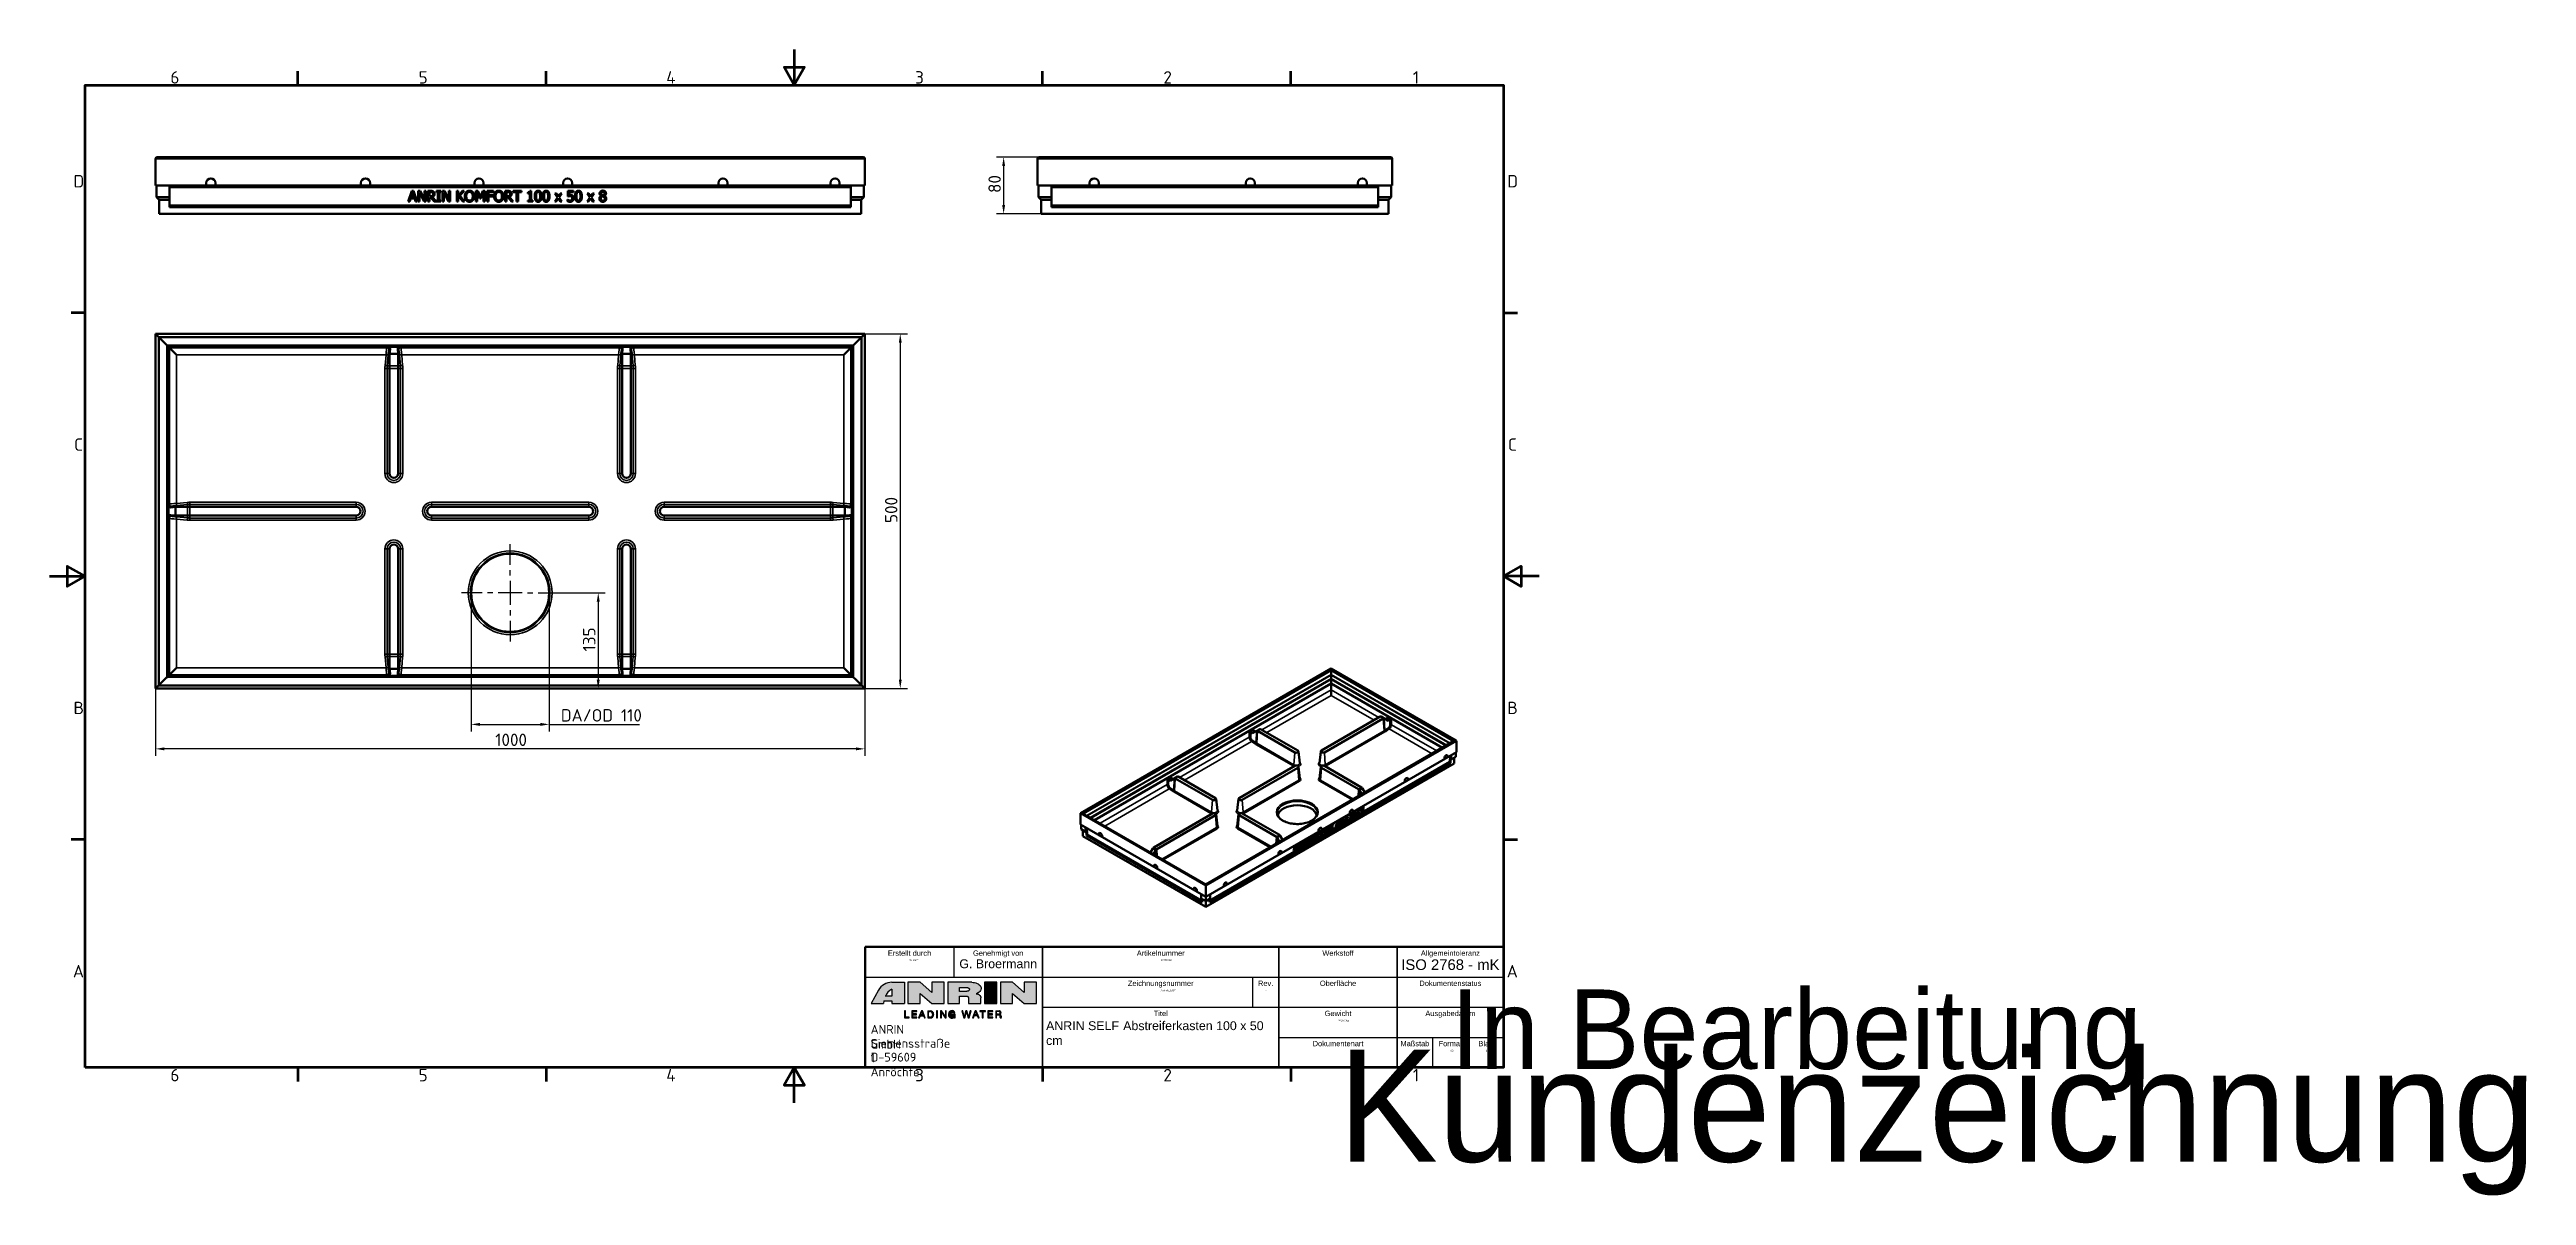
# Model space of a CAD drawing. Header units: millimetres. Extents: x 0 to 3492, y -130 to 1485.
import ezdxf
from ezdxf.enums import TextEntityAlignment as Align

# ---------------------------------------------------------------- set-up
doc = ezdxf.new("R2018")
doc.units = ezdxf.units.MM
doc.header["$LTSCALE"] = 5
for name, color, linetype, lineweight in [('Bemaßung (ISO)', 7, 'Continuous', 25), ('Mittelpunktmarkierung (ISO)', 7, 'Continuous', 25), ('Rahmen (ISO)', 7, 'Continuous', 70), ('Schraffur (ISO)', 7, 'Continuous', 18), ('Sichtbar (ISO)', 7, 'Continuous', 50), ('Sichtbar schmal (ISO)', 7, 'Continuous', 35), ('Skizziergeometrie (ISO)', 7, 'Continuous', 25), ('Symbole(DIN)', 7, 'Continuous', 25), ('Titel (ISO)', 7, 'Continuous', 50)]:
    doc.layers.add(name, color=color, linetype=linetype, lineweight=lineweight)
doc.styles.add('Aktuell-DIN', font='arial.ttf')
doc.styles.add('Notiztext (DIN)', font='isocpeur.ttf')
doc.styles.get("Standard").update_dxf_attribs({"font": 'arial.ttf'})
doc.styles.add('TXT 3_5', font='isocpeur.ttf')
doc.styles.add('TXT 5_0', font='isocpeur.ttf')
doc.dimstyles.new('Anrin Standard (DIN)', dxfattribs={"dimscale": 5, "dimtxt": 3.5, "dimasz": 2.5, "dimexe": 2, "dimexo": 0, "dimgap": 0.8, "dimtad": 1, "dimrnd": 1e-08, "dimtxsty": 'TXT 3_5', "dimcen": 0.09, "dimdle": 10, "dimclrd": 256, "dimclre": 256, "dimclrt": 256, "dimadec": 0, "dimazin": 2, "dimtfac": 0.714286, "dimtmove": 0, "dimatfit": 3, "dimfxl": 1, "dimtolj": 1, "dimlwd": -1, "dimlwe": -1, "dimarcsym": 0})

msp = doc.modelspace()

# ---------------------------------------------------------------- blocks, each defined once
blk = doc.blocks.new('Ränder Standardrahmen')
at = {"layer": 'Rahmen (ISO)'}
for p, q in [((70, 287), (70, 290.9)), ((140, 287), (140, 290.9)), ((280, 287), (280, 290.9)), ((350, 287), (350, 290.9)), ((10, 222.75), (6.1, 222.75)), ((410, 222.75), (413.9, 222.75)), ((10, 74.25), (6.1, 74.25)), ((410, 74.25), (413.9, 74.25)), ((70, 10), (70, 6.1)), ((140, 10), (140, 6.1)), ((280, 10), (280, 6.1)), ((350, 10), (350, 6.1))]:
    blk.add_line(p, q, dxfattribs=at)
at = {"layer": 'Rahmen (ISO)', "flags": 128}
for points in [[(210, 297), (210, 287), (207.11, 292), (212.89, 292), (210, 287)], [(10, 10), (10, 287), (410, 287), (410, 10), (10, 10)], [(0, 148.5), (10, 148.5), (5, 151.39), (5, 145.61), (10, 148.5)], [(420, 148.5), (410, 148.5), (415, 151.39), (415, 145.61), (410, 148.5)], [(210, 0), (210, 10), (207.11, 5), (212.89, 5), (210, 10)]]:
    blk.add_lwpolyline(points, dxfattribs=at)
at = {"layer": 'Rahmen (ISO)', "char_height": 3.5, "attachment_point": 7, "style": 'Notiztext (DIN)'}
for s, insert in [('6', (34.08, 287.4)), ('5', (104.08, 287.4)), ('4', (173.9, 287.4)), ('3', (244.08, 287.4)), ('2', (314.08, 287.4)), ('1', (384.42, 287.4)), ('D', (6.75, 258.13)), ('D', (411.05, 258.13)), ('C', (6.93, 183.88)), ('C', (411.23, 183.88)), ('B', (6.75, 109.63)), ('B', (411.05, 109.63)), ('A', (6.58, 35.38)), ('A', (410.88, 35.38)), ('6', (34.08, 6.1)), ('5', (104.08, 6.1)), ('4', (173.9, 6.1)), ('3', (244.08, 6.1)), ('2', (314.08, 6.1)), ('1', (384.42, 6.1))]:
    blk.add_mtext(s, dxfattribs=dict(at, insert=insert))
blk = doc.blocks.new('Schriftfelder Kundenzeichnung DE')
at = {"layer": 'Schraffur (ISO)'}
h = blk.add_hatch(color=256, dxfattribs=at)
edge = h.paths.add_edge_path(flags=0)
edge.add_line((108.68, 225.34), (110.52, 225.34))
edge.add_line((110.52, 225.34), (110.52, 227.3))
edge.add_arc((111.23, 225.87), 1.6, 116.36131, 117.74822)
edge.add_arc((112.34, 223.75), 3.98, 117.74822, 156.52452)
edge = h.paths.add_edge_path()
edge.add_arc((110.5, 224.99), 4.26, 90, 151.51191)
edge.add_line((106.76, 227.02), (104.71, 223.25))
edge.add_line((104.71, 223.25), (108.17, 223.25))
edge.add_line((108.17, 223.25), (108.3, 223.99))
edge.add_line((108.3, 223.99), (110.52, 223.99))
edge.add_line((110.52, 223.99), (110.52, 223.25))
edge.add_line((110.52, 223.25), (114.05, 223.25))
edge.add_line((114.05, 223.25), (114.05, 229.25))
edge.add_line((114.05, 229.25), (110.5, 229.25))
for points in [[(125.25, 223.25), (121.82, 223.25), (118.51, 226.1), (118.51, 223.25), (115.07, 223.25), (115.07, 229.25), (118.51, 229.25), (121.82, 226.4), (121.82, 229.25), (125.25, 229.25)], [(140.1, 223.25), (136.63, 223.25), (136.63, 229.25), (140.1, 229.25)], [(147.87, 229.25), (151.3, 229.25), (151.3, 223.25), (147.87, 223.25), (144.56, 226.1), (144.56, 223.25), (141.12, 223.25), (141.12, 229.25), (144.56, 229.25), (147.87, 226.4)], [(114.09, 221.22), (114.09, 219.19), (115.44, 219.19), (115.44, 219.42), (114.36, 219.42), (114.36, 221.22)], [(117.54, 220.99), (117.54, 221.22), (116.13, 221.22), (116.13, 219.19), (117.54, 219.19), (117.54, 219.42), (116.4, 219.42), (116.4, 220.09), (117.45, 220.09), (117.45, 220.32), (116.4, 220.32), (116.4, 220.99)], [(123.09, 221.22), (123.09, 219.19), (123.36, 219.19), (123.36, 221.22)], [(124.26, 221.22), (124.26, 219.19), (124.52, 219.19), (124.52, 220.83), (125.59, 219.19), (125.88, 219.19), (125.88, 221.22), (125.63, 221.22), (125.63, 219.58), (124.55, 221.22)], [(132.56, 221.22), (132.16, 219.52), (131.7, 221.22), (131.41, 221.22), (130.95, 219.52), (130.54, 221.22), (130.27, 221.22), (130.81, 219.19), (131.1, 219.19), (131.55, 220.89), (132.01, 219.19), (132.3, 219.19), (132.84, 221.22)], [(135.98, 219.19), (136.25, 219.19), (136.25, 220.99), (136.92, 220.99), (136.92, 221.22), (135.3, 221.22), (135.3, 220.99), (135.98, 220.99)], [(139.02, 219.19), (139.02, 219.42), (137.87, 219.42), (137.87, 220.09), (138.93, 220.09), (138.93, 220.32), (137.87, 220.32), (137.87, 220.99), (139.02, 220.99), (139.02, 221.22), (137.6, 221.22), (137.6, 219.19)]]:
    blk.add_hatch(color=256, dxfattribs=at).paths.add_polyline_path(points)
h = blk.add_hatch(color=256, dxfattribs=at)
edge = h.paths.add_edge_path(flags=0)
edge.add_line((129.64, 227.81), (129.64, 226.69))
edge.add_line((129.64, 226.69), (131.48, 226.69))
edge.add_spline(control_points=[(131.48, 226.69), (131.53, 226.69), (131.63, 226.69), (131.78, 226.72), (131.95, 226.76), (132.11, 226.83), (132.24, 226.93), (132.34, 227.04), (132.4, 227.16), (132.4, 227.29), (132.37, 227.4), (132.29, 227.52), (132.19, 227.61), (132.07, 227.68), (131.96, 227.73), (131.85, 227.76), (131.75, 227.78), (131.63, 227.8), (131.53, 227.8), (131.48, 227.81)], knot_values=[-0.234844, -0.234844, -0.234844, -0.234844, -0.219295, -0.205255, -0.18853, -0.169033, -0.151911, -0.140357, -0.124464, -0.113391, -0.102281, -0.089516, -0.072313, -0.06125, -0.047597, -0.037143, -0.028181, -0.015389, 0, 0, 0, 0], degree=3, periodic=0)
edge.add_line((131.48, 227.81), (129.64, 227.81))
edge = h.paths.add_edge_path()
edge.add_spline(control_points=[(134.32, 226.01), (134.42, 226.05), (134.69, 226.16), (135.12, 226.42), (135.54, 226.86), (135.74, 227.44), (135.62, 228.07), (135.19, 228.6), (134.56, 228.98), (133.83, 229.21), (133.33, 229.24), (133.06, 229.25)], knot_values=[0, 0, 0, 0, 0.032738, 0.089123, 0.15019, 0.210018, 0.266455, 0.334142, 0.409124, 0.482616, 0.561422, 0.561422, 0.561422, 0.561422], degree=3, periodic=0)
edge.add_line((133.06, 229.25), (126.28, 229.25))
edge.add_line((126.28, 229.25), (126.28, 223.25))
edge.add_line((126.28, 223.25), (129.64, 223.25))
edge.add_line((129.64, 223.25), (129.64, 225.34))
edge.add_line((129.64, 225.34), (131.62, 225.34))
edge.add_spline(control_points=[(131.62, 225.34), (131.65, 225.34), (131.71, 225.34), (131.8, 225.31), (131.87, 225.27), (131.93, 225.23), (131.99, 225.19), (132.03, 225.14), (132.07, 225.08), (132.11, 225), (132.15, 224.91), (132.16, 224.82), (132.16, 224.76), (132.16, 224.74)], knot_values=[0, 0, 0, 0, 0.009437, 0.018207, 0.027743, 0.03372, 0.040473, 0.048648, 0.053354, 0.063364, 0.072617, 0.083401, 0.090003, 0.090003, 0.090003, 0.090003], degree=3, periodic=0)
edge.add_line((132.16, 224.74), (132.16, 223.25))
edge.add_line((132.16, 223.25), (135.6, 223.25))
edge.add_line((135.6, 223.25), (135.6, 224.89))
edge.add_spline(control_points=[(135.6, 224.89), (135.6, 224.95), (135.59, 225.05), (135.56, 225.19), (135.51, 225.31), (135.44, 225.44), (135.35, 225.55), (135.24, 225.67), (135.11, 225.77), (134.96, 225.86), (134.82, 225.92), (134.7, 225.96), (134.57, 225.99), (134.44, 226.01), (134.35, 226.01), (134.32, 226.01)], knot_values=[0, 0, 0, 0, 0.017903, 0.03057, 0.042212, 0.057826, 0.072809, 0.085182, 0.106897, 0.121718, 0.138859, 0.150083, 0.159996, 0.179415, 0.188816, 0.188816, 0.188816, 0.188816], degree=3, periodic=0)
h = blk.add_hatch(color=256, dxfattribs=at)
h.paths.add_polyline_path([(119.02, 220.98), (119.38, 220.03), (118.67, 220.03)], flags=0)
h.paths.add_polyline_path([(118.36, 219.19), (118.08, 219.19), (118.87, 221.22), (119.17, 221.22), (119.96, 219.19), (119.69, 219.19), (119.46, 219.8), (118.58, 219.8)])
h = blk.add_hatch(color=256, dxfattribs=at)
edge = h.paths.add_edge_path(flags=0)
edge.add_line((122.02, 220.32), (122.02, 220.09))
edge.add_arc((121.34, 220.09), 0.678, -90, 0, ccw=False)
edge.add_line((121.34, 219.41), (120.89, 219.41))
edge.add_line((120.89, 219.41), (120.89, 221))
edge.add_line((120.89, 221), (121.34, 221))
edge.add_arc((121.34, 220.32), 0.678, 0, 90, ccw=False)
edge = h.paths.add_edge_path()
edge.add_line((122.29, 220.28), (122.29, 220.13))
edge.add_arc((121.35, 220.13), 0.942, -90, 0, ccw=False)
edge.add_line((121.35, 219.19), (120.62, 219.19))
edge.add_line((120.62, 219.19), (120.62, 221.22))
edge.add_line((120.62, 221.22), (121.35, 221.22))
edge.add_arc((121.35, 220.28), 0.942, 0, 90, ccw=False)
h = blk.add_hatch(color=256, dxfattribs=at)
edge = h.paths.add_edge_path()
edge.add_arc((127.43, 220.37), 0.91, 108.7549, 155.98384)
edge.add_arc((127.81, 220.2), 1.33, 155.98384, 187.99143)
edge.add_arc((127.52, 220.16), 1.04, 187.99143, 233.77695)
edge.add_arc((127.44, 220.04), 0.896, 233.77695, 284.14111)
edge.add_arc((127.42, 220.12), 0.976, 284.14111, 316.18124)
edge.add_line((128.12, 219.44), (128.19, 219.19))
edge.add_line((128.19, 219.19), (128.36, 219.19))
edge.add_line((128.36, 219.19), (128.36, 220.26))
edge.add_line((128.36, 220.26), (127.47, 220.26))
edge.add_line((127.47, 220.26), (127.47, 220.03))
edge.add_line((127.47, 220.03), (128.13, 220.03))
edge.add_arc((127.47, 220.02), 0.656, -150.3795, 0.85347, ccw=False)
edge.add_arc((127.74, 220.18), 0.97, 148.16176, 209.6205, ccw=False)
edge.add_arc((127.52, 220.31), 0.708, 78.4441, 148.16176, ccw=False)
edge.add_arc((127.56, 220.49), 0.53, 11.53554, 78.4441, ccw=False)
edge.add_line((128.07, 220.59), (128.32, 220.59))
edge.add_arc((127.6, 220.53), 0.726, 5.21823, 65.66422)
edge.add_arc((127.47, 220.24), 1.05, 65.66422, 108.7549)
h = blk.add_hatch(color=256, dxfattribs=at)
h.paths.add_polyline_path([(134.54, 220.03), (134.18, 220.98), (133.83, 220.03)], flags=0)
h.paths.add_polyline_path([(134.03, 221.22), (133.24, 219.19), (133.52, 219.19), (133.74, 219.8), (134.62, 219.8), (134.85, 219.19), (135.12, 219.19), (134.33, 221.22)])
h = blk.add_hatch(color=256, dxfattribs=at)
edge = h.paths.add_edge_path(flags=0)
edge.add_line((140.77, 221), (140.07, 221))
edge.add_line((140.07, 221), (140.07, 220.28))
edge.add_line((140.07, 220.28), (140.63, 220.28))
edge.add_arc((140.63, 221.15), 0.863, 270, 289.16201)
edge.add_arc((140.82, 220.6), 0.282, 289.16201, 360)
edge.add_line((141.11, 220.6), (141.11, 220.66))
edge.add_arc((140.77, 220.66), 0.335, 0, 90)
edge = h.paths.add_edge_path()
edge.add_line((139.8, 221.22), (139.8, 219.19))
edge.add_line((139.8, 219.19), (140.07, 219.19))
edge.add_line((140.07, 219.19), (140.07, 220.06))
edge.add_line((140.07, 220.06), (140.76, 220.06))
edge.add_arc((140.76, 219.77), 0.284, 12.87715, 90, ccw=False)
edge.add_arc((138.89, 219.35), 2.2, 0.34767, 12.87715, ccw=False)
edge.add_arc((141.42, 219.36), 0.332, 180.34767, 211.11673)
edge.add_line((141.14, 219.19), (141.44, 219.19))
edge.add_arc((141.81, 219.46), 0.463, 190.07605, 216.25101, ccw=False)
edge.add_arc((143.22, 219.71), 1.9, 181.10972, 190.07605, ccw=False)
edge.add_arc((140.45, 219.66), 0.871, 1.10972, 19.97248)
edge.add_arc((140.98, 219.85), 0.316, 19.97248, 85.20144)
edge.add_arc((140.84, 220.66), 0.517, 287.91348, 363.49928)
edge.add_arc((140.8, 220.65), 0.563, 3.49928, 81.28373)
edge.add_arc((140.75, 220.37), 0.852, 81.28373, 90)
edge.add_line((140.75, 221.22), (139.8, 221.22))
at = {"layer": 'Skizziergeometrie (ISO)', "color": 7, "lineweight": 25}
for p, q in [((106.76, 227.02), (104.71, 223.25)), ((108.3, 223.99), (108.17, 223.25)), ((108.3, 223.99), (110.52, 223.99)), ((110.52, 225.34), (108.68, 225.34)), ((110.5, 229.25), (114.05, 229.25)), ((110.52, 227.3), (110.52, 225.34)), ((110.52, 223.99), (110.52, 223.25)), ((114.05, 229.25), (114.05, 223.25)), ((115.07, 229.25), (115.07, 223.25)), ((118.51, 229.25), (115.07, 229.25)), ((121.82, 226.4), (118.51, 229.25)), ((118.51, 226.1), (121.82, 223.25)), ((118.51, 223.25), (118.51, 226.1)), ((125.25, 229.25), (121.82, 229.25)), ((121.82, 229.25), (121.82, 226.4)), ((125.25, 223.25), (125.25, 229.25)), ((126.28, 229.25), (126.28, 223.25)), ((133.06, 229.25), (126.28, 229.25)), ((129.64, 227.81), (131.48, 227.81)), ((129.64, 226.69), (129.64, 227.81)), ((131.48, 226.69), (129.64, 226.69)), ((129.64, 223.25), (129.64, 225.34)), ((129.64, 225.34), (131.62, 225.34)), ((132.16, 224.74), (132.16, 223.25)), ((135.6, 223.25), (135.6, 224.89)), ((140.1, 229.25), (136.63, 229.25)), ((136.63, 229.25), (136.63, 223.25)), ((140.1, 223.25), (140.1, 229.25)), ((144.56, 229.25), (141.12, 229.25)), ((141.12, 229.25), (141.12, 223.25)), ((147.87, 226.4), (144.56, 229.25)), ((144.56, 223.25), (144.56, 226.1)), ((144.56, 226.1), (147.87, 223.25)), ((147.87, 229.25), (147.87, 226.4)), ((151.3, 229.25), (147.87, 229.25)), ((151.3, 223.25), (151.3, 229.25)), ((104.71, 223.25), (108.17, 223.25)), ((110.52, 223.25), (114.05, 223.25)), ((114.36, 221.22), (114.09, 221.22)), ((114.09, 221.22), (114.09, 219.19)), ((114.09, 219.19), (115.44, 219.19)), ((114.36, 219.42), (114.36, 221.22)), ((115.44, 219.42), (114.36, 219.42)), ((115.07, 223.25), (118.51, 223.25)), ((115.44, 219.19), (115.44, 219.42)), ((116.13, 221.22), (116.13, 219.19)), ((117.54, 221.22), (116.13, 221.22)), ((116.13, 219.19), (117.54, 219.19)), ((116.4, 220.99), (117.54, 220.99)), ((116.4, 220.32), (116.4, 220.99)), ((117.45, 220.32), (116.4, 220.32)), ((116.4, 220.09), (117.45, 220.09)), ((116.4, 219.42), (116.4, 220.09)), ((117.54, 219.42), (116.4, 219.42)), ((117.45, 220.09), (117.45, 220.32)), ((117.54, 220.99), (117.54, 221.22)), ((117.54, 219.19), (117.54, 219.42)), ((118.87, 221.22), (118.08, 219.19)), ((118.08, 219.19), (118.36, 219.19)), ((118.36, 219.19), (118.58, 219.8)), ((118.58, 219.8), (119.46, 219.8)), ((118.67, 220.03), (119.02, 220.98)), ((119.38, 220.03), (118.67, 220.03)), ((119.17, 221.22), (118.87, 221.22)), ((119.02, 220.98), (119.38, 220.03)), ((119.96, 219.19), (119.17, 221.22)), ((119.46, 219.8), (119.69, 219.19)), ((119.69, 219.19), (119.96, 219.19)), ((120.62, 221.22), (121.35, 221.22)), ((120.62, 221.22), (120.62, 219.19)), ((120.62, 219.19), (121.35, 219.19)), ((120.89, 221), (121.34, 221)), ((120.89, 219.41), (120.89, 221)), ((121.34, 219.41), (120.89, 219.41)), ((121.82, 223.25), (125.25, 223.25)), ((122.02, 220.32), (122.02, 220.09)), ((122.29, 220.28), (122.29, 220.2)), ((122.29, 220.13), (122.29, 220.2)), ((123.09, 221.22), (123.09, 219.19)), ((123.36, 221.22), (123.09, 221.22)), ((123.09, 219.19), (123.36, 219.19)), ((123.36, 219.19), (123.36, 221.22)), ((124.26, 221.22), (124.26, 219.19)), ((124.55, 221.22), (124.26, 221.22)), ((124.26, 219.19), (124.52, 219.19)), ((124.52, 220.83), (125.59, 219.19)), ((124.52, 219.19), (124.52, 220.83)), ((125.63, 219.58), (124.55, 221.22)), ((125.59, 219.19), (125.88, 219.19)), ((125.88, 221.22), (125.63, 221.22)), ((125.63, 221.22), (125.63, 219.58)), ((125.88, 219.19), (125.88, 221.22)), ((126.28, 223.25), (129.64, 223.25)), ((128.36, 220.26), (127.47, 220.26)), ((127.47, 220.26), (127.47, 220.03)), ((127.47, 220.03), (128.13, 220.03)), ((128.07, 220.59), (128.32, 220.59)), ((128.12, 219.44), (128.19, 219.19)), ((128.19, 219.19), (128.36, 219.19)), ((128.36, 219.19), (128.36, 220.26)), ((130.27, 221.22), (130.81, 219.19)), ((130.54, 221.22), (130.27, 221.22)), ((130.95, 219.52), (130.54, 221.22)), ((130.81, 219.19), (131.1, 219.19)), ((131.41, 221.22), (130.95, 219.52)), ((131.1, 219.19), (131.55, 220.89)), ((131.7, 221.22), (131.41, 221.22)), ((131.55, 220.89), (132.01, 219.19)), ((132.16, 219.52), (131.7, 221.22)), ((132.01, 219.19), (132.3, 219.19)), ((132.16, 223.25), (135.6, 223.25)), ((132.56, 221.22), (132.16, 219.52)), ((132.3, 219.19), (132.84, 221.22)), ((132.84, 221.22), (132.56, 221.22)), ((134.03, 221.22), (133.24, 219.19)), ((133.24, 219.19), (133.52, 219.19)), ((133.52, 219.19), (133.74, 219.8)), ((134.62, 219.8), (133.74, 219.8)), ((133.83, 220.03), (134.18, 220.98)), ((134.54, 220.03), (133.83, 220.03)), ((134.33, 221.22), (134.03, 221.22)), ((134.18, 220.98), (134.54, 220.03)), ((135.12, 219.19), (134.33, 221.22)), ((134.62, 219.8), (134.85, 219.19)), ((134.85, 219.19), (135.12, 219.19)), ((135.3, 221.22), (135.3, 220.99)), ((136.92, 221.22), (135.3, 221.22)), ((135.3, 220.99), (135.98, 220.99)), ((135.98, 220.99), (135.98, 219.19)), ((135.98, 219.19), (136.25, 219.19)), ((136.25, 219.19), (136.25, 220.99)), ((136.25, 220.99), (136.92, 220.99)), ((136.63, 223.25), (140.1, 223.25)), ((136.92, 220.99), (136.92, 221.22)), ((137.6, 221.22), (137.6, 219.19)), ((139.02, 221.22), (137.6, 221.22)), ((137.6, 219.19), (139.02, 219.19)), ((137.87, 220.32), (137.87, 220.99)), ((137.87, 220.99), (139.02, 220.99)), ((138.93, 220.32), (137.87, 220.32)), ((137.87, 219.42), (137.87, 220.09)), ((137.87, 220.09), (138.93, 220.09)), ((139.02, 219.42), (137.87, 219.42)), ((138.93, 220.09), (138.93, 220.32)), ((139.02, 220.99), (139.02, 221.22)), ((139.02, 219.19), (139.02, 219.42)), ((139.8, 221.22), (139.8, 219.19)), ((139.8, 221.22), (140.75, 221.22)), ((139.8, 219.19), (140.07, 219.19)), ((140.07, 220.28), (140.07, 221)), ((140.77, 221), (140.07, 221)), ((140.63, 220.28), (140.07, 220.28)), ((140.07, 219.19), (140.07, 220.06)), ((140.07, 220.06), (140.76, 220.06)), ((141.11, 220.66), (141.11, 220.6)), ((141.12, 223.25), (144.56, 223.25)), ((141.14, 219.19), (141.44, 219.19)), ((147.87, 223.25), (151.3, 223.25))]:
    blk.add_line(p, q, dxfattribs=at)
for centre, radius, start, end in [((110.5, 224.99), 4.26, 90, 151.51191), ((112.34, 223.75), 3.98, 117.74822, 156.52452), ((111.23, 225.87), 1.6, 116.36131, 117.74822), ((121.34, 220.32), 0.678, 0, 90), ((121.34, 220.09), 0.678, 270, 0), ((121.35, 220.28), 0.942, 0, 90), ((121.35, 220.13), 0.942, 270, 0), ((127.81, 220.2), 1.33, 155.98384, 187.99143), ((127.52, 220.16), 1.04, 187.99143, 233.77695), ((127.43, 220.37), 0.91, 108.7549, 155.98384), ((127.74, 220.18), 0.97, 148.16176, 209.6205), ((127.47, 220.02), 0.656, 209.6205, 0.85347), ((127.44, 220.04), 0.896, 233.77695, 284.14111), ((127.52, 220.31), 0.708, 78.4441, 148.16176), ((127.47, 220.24), 1.05, 65.66422, 108.7549), ((127.56, 220.49), 0.53, 11.53554, 78.4441), ((127.42, 220.12), 0.976, 284.14111, 316.18124), ((127.6, 220.53), 0.726, 5.21823, 65.66422), ((140.63, 221.15), 0.863, 270, 289.16201), ((140.75, 220.37), 0.852, 81.28373, 90), ((140.76, 219.77), 0.284, 12.87715, 90), ((140.77, 220.66), 0.335, 0, 90), ((140.8, 220.65), 0.563, 3.49928, 81.28373), ((140.82, 220.6), 0.282, 289.16201, 0), ((140.84, 220.66), 0.517, 287.91348, 3.49928), ((140.98, 219.85), 0.316, 19.97248, 85.20144), ((138.89, 219.35), 2.2, 0.34767, 12.87715), ((141.42, 219.36), 0.332, 180.34767, 211.11673), ((140.45, 219.66), 0.871, 1.10972, 19.97248), ((143.22, 219.71), 1.9, 181.10972, 190.07605), ((141.81, 219.46), 0.463, 190.07605, 216.25101)]:
    blk.add_arc(centre, radius, start, end, dxfattribs=at)
for points in [[(131.48, 227.81), (131.63, 227.8), (131.76, 227.78), (131.85, 227.76), (131.95, 227.73), (132.07, 227.67), (132.17, 227.62), (132.3, 227.5), (132.37, 227.4), (132.4, 227.29), (132.39, 227.18), (132.33, 227.03), (132.25, 226.95), (132.11, 226.84), (131.94, 226.76), (131.77, 226.72), (131.64, 226.7), (131.48, 226.69)], [(131.62, 225.34), (131.71, 225.33), (131.8, 225.31), (131.88, 225.27), (131.93, 225.23), (131.98, 225.19), (132.04, 225.13), (132.06, 225.09), (132.11, 225), (132.14, 224.91), (132.16, 224.81), (132.16, 224.74)], [(133.06, 229.25), (133.85, 229.17), (134.55, 228.95), (135.18, 228.55), (135.59, 228.01), (135.69, 227.46), (135.51, 226.89), (135.1, 226.43), (134.62, 226.14), (134.32, 226.01)], [(134.32, 226.01), (134.41, 226.01), (134.6, 225.98), (134.7, 225.96), (134.8, 225.92), (134.96, 225.86), (135.09, 225.78), (135.26, 225.65), (135.35, 225.56), (135.44, 225.44), (135.51, 225.3), (135.55, 225.19), (135.58, 225.07), (135.6, 224.89)]]:
    blk.add_spline(points, degree=3, dxfattribs=at)
at = {"layer": 'Titel (ISO)', "lineweight": 50}
for p, q in [((283.01, 239.22), (103.01, 239.22)), ((103.01, 239.22), (103.01, 205.22)), ((283.01, 205.22), (283.01, 239.22)), ((103.01, 205.22), (283.01, 205.22))]:
    blk.add_line(p, q, dxfattribs=at)
at = {"layer": 'Titel (ISO)', "lineweight": 25}
for p, q in [((128.01, 239.22), (128.01, 230.72)), ((103.01, 230.72), (283.01, 230.72)), ((212.18, 230.72), (212.18, 222.22)), ((153.01, 222.22), (283.01, 222.22)), ((219.68, 213.72), (283.01, 213.72)), ((263.01, 213.72), (263.01, 205.22)), ((273.01, 213.72), (273.01, 205.22))]:
    blk.add_line(p, q, dxfattribs=at)
at = {"layer": 'Titel (ISO)', "lineweight": 35}
for p, q in [((153.01, 239.22), (153.01, 205.22)), ((219.68, 239.22), (219.68, 205.22)), ((253.01, 239.22), (253.01, 205.22))]:
    blk.add_line(p, q, dxfattribs=at)
at = {"layer": 'Symbole(DIN)', "color": 7, "style": 'Aktuell-DIN'}
for s, insert, char_height, attachment_point in [('\\fArial|b0|i0;Erstellt durch', (115.51, 238.22), 1.5, 2), ('\\fArial|b0|i0;Genehmigt von', (140.51, 238.22), 1.5, 2), ('\\fArial|b0|i0;Artikelnummer', (186.34, 238.22), 1.5, 2), ('\\fArial|b0|i0;Werkstoff', (236.34, 238.22), 1.5, 2), ('\\fArial|b0|i0;Allgemeintoleranz', (268.01, 238.22), 1.5, 2), ('\\fArial|b0|i0;Zeichnungsnummer', (186.34, 229.72), 1.5, 2), ('\\fArial|b0|i0;Oberfläche', (236.34, 229.72), 1.5, 2), ('\\fArial|b0|i0;Dokumentenstatus', (268.01, 229.72), 1.5, 2), ('\\fArial|b0|i0; ', (174.58, 218.72), 3, 1), ('\\fArial|b0|i0;Titel', (186.34, 221.22), 1.5, 2), ('\\fArial|b0|i0;Gewicht', (236.34, 221.22), 1.5, 2), ('\\fArial|b0|i0;Ausgabedatum', (268.01, 221.22), 1.5, 2), ('\\fArial|b0|i0;cm', (154.01, 214.09), 2.5, 1), ('\\fArial|b0|i0;Dokumentenart', (236.34, 212.72), 1.5, 2), ('\\fArial|b0|i0;Maßstab', (258.01, 212.72), 1.5, 2), ('\\fArial|b0|i0;Format', (268.01, 212.72), 1.5, 2), ('\\fArial|b0|i0;Blatt', (278.01, 212.72), 1.5, 2)]:
    blk.add_mtext(s, dxfattribs=dict(at, insert=insert, char_height=char_height, attachment_point=attachment_point))
for s, insert, char_height, width, attachment_point in [('\\fArial|b0|i0;G. Broermann', (140.51, 235.72), 2.5, 21.9303, 2), ('\\fArial|b0|i0;ISO 2768 - mK', (268.01, 235.72), 3, 27.7157, 2), ('\\fArial|b0|i0;ANRIN SELF', (154.01, 218.26), 2.5, 20.5755, 1), ('\\fArial|b0|i0;Abstreiferkasten 100 x 50 ', (175.75, 218.26), 2.5, 40.5678, 1)]:
    blk.add_mtext(s, dxfattribs=dict(at, insert=insert, char_height=char_height, width=width, attachment_point=attachment_point))
at = {"layer": 'Symbole(DIN)', "color": 179, "insert": (215.93, 229.72), "char_height": 1.5, "attachment_point": 2, "style": 'Aktuell-DIN'}
blk.add_mtext('\\fArial|b0|i0;Rev.', dxfattribs=at)
at = {"layer": 'Symbole(DIN)', "color": 7, "lineweight": 30, "flags": 104}
for tag, height, p in [('AUTOR', 2.5, (115.51, 235.72)), ('Artikelnummer', 3, (186.34, 235.72)), ('MATERIAL', 1.8, (236.34, 235.72)), ('BAUTEILNUMMER', 4, (186.34, 227.22)), ('REVISIONSNUMMER', 4, (215.93, 227.22)), ('Oberfläche', 2.5, (236.34, 227.22)), ('VaultStatus', 2, (268.01, 227.22)), ('MASSE\\P3;', 3, (236.34, 218.72)), ('GENEHM.DAT._KONSTR.', 3, (268.01, 218.72)), ('Dokumentenart', 2.5, (236.34, 210.22)), ('Anfänglicher_Ansichtsmaßstab', 2.5, (258.01, 210.22)), ('Blattgröße', 2.5, (268.01, 210.22)), ('Blattnummer', 2.5, (278.01, 210.22))]:
    blk.add_attdef(tag, text='', height=height, dxfattribs=at).set_placement(p, align=Align.TOP_CENTER)
at = {"layer": 'Titel (ISO)', "char_height": 2.5, "attachment_point": 1, "style": 'TXT 5_0'}
for s, insert, width in [('\\fISOCPEUR|b0|i0;ANRIN GmbH', (104.54, 217.22), 16.9116), ('\\fISOCPEUR|b0|i0;Siemensstraße 1', (104.54, 213.3), 21.7572), ('\\fISOCPEUR|b0|i0;D-59609 Anröchte', (104.54, 209.4), 23.9445)]:
    blk.add_mtext(s, dxfattribs=dict(at, insert=insert, width=width))
blk = doc.blocks.new('*D29')
at = {"layer": 'Bemaßung (ISO)', "transparency": 16777216}
for p, q in [((1149.4, 1084.2), (1209.4, 1084.2)), ((1199.4, 1071.7), (1199.4, 596.7)), ((1149.4, 584.2), (1209.4, 584.2))]:
    blk.add_line(p, q, dxfattribs=at)
for points in [[(1197.4, 1071.7), (1201.5, 1071.7), (1199.4, 1084.2)], [(1197.4, 596.7), (1201.5, 596.7), (1199.4, 584.2)]]:
    blk.add_solid(points, dxfattribs=at)
at = {"layer": 'Defpoints', "color": 0, "transparency": 16777216}
for p in [(1149.4, 1084.2), (1149.4, 584.2), (1199.4, 584.2)]:
    blk.add_point(p, dxfattribs=at)
at = {"layer": 'Bemaßung (ISO)', "transparency": 16777216, "insert": (1177.9, 817.6), "char_height": 17.5, "attachment_point": 1, "rotation": 90, "style": 'TXT 3_5'}
blk.add_mtext('\\A1;500', dxfattribs=at)
blk = doc.blocks.new('*D30')
at = {"layer": 'Bemaßung (ISO)', "transparency": 16777216}
for p, q in [((149.4, 584.2), (149.4, 489.2)), ((1149.4, 584.2), (1149.4, 489.2)), ((1136.9, 499.2), (161.9, 499.2))]:
    blk.add_line(p, q, dxfattribs=at)
for points in [[(161.9, 501.3), (161.9, 497.1), (149.4, 499.2)], [(1136.9, 501.3), (1136.9, 497.1), (1149.4, 499.2)]]:
    blk.add_solid(points, dxfattribs=at)
at = {"layer": 'Defpoints', "color": 0, "transparency": 16777216}
for p in [(149.4, 584.2), (1149.4, 584.2), (149.4, 499.2)]:
    blk.add_point(p, dxfattribs=at)
at = {"layer": 'Bemaßung (ISO)', "transparency": 16777216, "insert": (628.4, 520.7), "char_height": 17.5, "attachment_point": 1, "style": 'TXT 3_5'}
blk.add_mtext('\\A1;1000', dxfattribs=at)
blk = doc.blocks.new('*D31')
at = {"layer": 'Bemaßung (ISO)', "transparency": 16777216}
for p, q in [((1395.2, 1333.4), (1335.2, 1333.4)), ((1345.2, 1320.9), (1345.2, 1265.9)), ((1397.9, 1253.4), (1335.2, 1253.4))]:
    blk.add_line(p, q, dxfattribs=at)
for points in [[(1343.1, 1320.9), (1347.2, 1320.9), (1345.2, 1333.4)], [(1343.1, 1265.9), (1347.2, 1265.9), (1345.2, 1253.4)]]:
    blk.add_solid(points, dxfattribs=at)
at = {"layer": 'Defpoints', "color": 0, "transparency": 16777216}
for p in [(1395.2, 1333.4), (1345.2, 1253.4), (1397.9, 1253.4)]:
    blk.add_point(p, dxfattribs=at)
at = {"layer": 'Bemaßung (ISO)', "transparency": 16777216, "insert": (1323.7, 1282.9), "char_height": 17.5, "attachment_point": 1, "rotation": 90, "style": 'TXT 3_5'}
blk.add_mtext('\\A1;80', dxfattribs=at)
blk = doc.blocks.new('*D32')
at = {"layer": 'Bemaßung (ISO)', "transparency": 16777216}
for p, q in [((594.4, 719.2), (594.4, 523.7)), ((704.4, 719.2), (704.4, 523.7)), ((606.9, 533.7), (691.9, 533.7)), ((704.4, 533.7), (831.7, 533.7))]:
    blk.add_line(p, q, dxfattribs=at)
for points in [[(606.9, 535.8), (606.9, 531.6), (594.4, 533.7)], [(691.9, 535.8), (691.9, 531.6), (704.4, 533.7)]]:
    blk.add_solid(points, dxfattribs=at)
at = {"layer": 'Defpoints', "color": 0, "transparency": 16777216}
for p in [(594.4, 719.2), (704.4, 719.2), (594.4, 533.7)]:
    blk.add_point(p, dxfattribs=at)
at = {"layer": 'Bemaßung (ISO)', "transparency": 16777216, "insert": (720.9, 555.2), "char_height": 17.5, "attachment_point": 1, "style": 'TXT 3_5'}
blk.add_mtext('\\A1;\\fISOCPEUR|b0|i0;\\H17.5000;DA/OD 110', dxfattribs=at)
blk = doc.blocks.new('*D33')
at = {"layer": 'Bemaßung (ISO)', "transparency": 16777216}
for p, q in [((718, 719.2), (783.6, 719.2)), ((773.6, 706.7), (773.6, 596.7))]:
    blk.add_line(p, q, dxfattribs=at)
for points in [[(771.5, 706.7), (775.7, 706.7), (773.6, 719.2)], [(771.5, 596.7), (775.7, 596.7), (773.6, 584.2)]]:
    blk.add_solid(points, dxfattribs=at)
at = {"layer": 'Defpoints', "color": 0, "transparency": 16777216}
for p in [(718, 719.2), (525.3, 584.2), (773.6, 584.2)]:
    blk.add_point(p, dxfattribs=at)
at = {"layer": 'Bemaßung (ISO)', "transparency": 16777216, "insert": (752.1, 636.6), "char_height": 17.5, "attachment_point": 1, "rotation": 90, "style": 'TXT 3_5'}
blk.add_mtext('\\A1;135', dxfattribs=at)

# ---------------------------------------------------------------- dimensions: what is measured, and where the dimension line sits
at = {"layer": 'Bemaßung (ISO)'}
for base, p1, p2, angle, override, picture, middle in [((1345.16, 1253.35), (1395.16, 1333.35), (1397.91, 1253.35), 90, {"dimgap": 0.8, "dimdec": 2, "dimtol": 0, "dimlim": 0, "dimtp": 0, "dimtm": 0, "dimtdec": 2, "dimtofl": 0, "dimatfit": 1}, '*D31', (1345.16, 1293.35)), ((1199.448, 584.189), (1149.448, 1084.189), (1149.448, 584.189), 90, {"dimgap": 0.8, "dimdec": 2, "dimtol": 0, "dimlim": 0, "dimtp": 0, "dimtm": 0, "dimtdec": 2, "dimtofl": 0, "dimatfit": 1}, '*D29', (1199.448, 834.189)), ((773.596, 584.189), (718.021, 719.189), (525.3, 584.189), 90, {"dimgap": 0.8, "dimdec": 2, "dimse2": 1, "dimtol": 0, "dimlim": 0, "dimtp": 0, "dimtm": 0, "dimtdec": 2, "dimtofl": 0, "dimatfit": 1}, '*D33', (773.596, 651.439)), ((149.448, 499.189), (1149.448, 584.189), (149.448, 584.189), 180, {"dimgap": 0.8, "dimdec": 2, "dimtol": 0, "dimlim": 0, "dimtp": 0, "dimtm": 0, "dimtdec": 2, "dimtofl": 0, "dimatfit": 1}, '*D30', (649.448, 499.189))]:
    dim = msp.add_linear_dim(base=base, p1=p1, p2=p2, angle=angle, dimstyle='Anrin Standard (DIN)', override=override, dxfattribs=at)
    dim.commit()
    dim.dimension.update_dxf_attribs({"geometry": picture, "text_midpoint": middle, "dimtype": 160})
dim = msp.add_linear_dim(base=(594.448, 533.689), p1=(704.448, 719.189), p2=(594.448, 719.189), angle=180, text='\\fISOCPEUR|b0|i0;\\H17.5000;DA/OD <>', dimstyle='Anrin Standard (DIN)', override={"dimgap": 0.8, "dimdec": 2, "dimtol": 0, "dimlim": 0, "dimtp": 0, "dimtm": 0, "dimtdec": 2, "dimtofl": 0, "dimatfit": 2}, dxfattribs=at)
dim.commit()
dim.dimension.update_dxf_attribs({"geometry": '*D32', "text_midpoint": (774.323, 533.689), "dimtype": 160})

# ---------------------------------------------------------------- linework, layer by layer
at = {"layer": 'Mittelpunktmarkierung (ISO)', "linetype": 'Continuous'}
for p, q in [((649.448, 758.475), (649.448, 787.762)), ((649.448, 743.475), (649.448, 750.975)), ((649.448, 735.975), (649.448, 702.403)), ((610.162, 719.189), (580.875, 719.189)), ((625.162, 719.189), (617.662, 719.189)), ((666.234, 719.189), (632.662, 719.189)), ((673.734, 719.189), (681.234, 719.189)), ((688.734, 719.189), (718.021, 719.189)), ((649.448, 694.903), (649.448, 687.403)), ((649.448, 679.903), (649.448, 650.616))]:
    msp.add_line(p, q, dxfattribs=at)
at = {"layer": 'Sichtbar (ISO)'}
for p, q in [((149.448, 1293.35), (149.448, 1331.1)), ((1147.198, 1333.35), (151.698, 1333.35)), ((1149.448, 1331.1), (1149.448, 1293.35)), ((1392.91, 1293.35), (1392.91, 1331.1)), ((1890.66, 1333.35), (1395.16, 1333.35)), ((1892.91, 1293.35), (1892.91, 1331.1)), ((1149.448, 1293.35), (149.448, 1293.35)), ((150.948, 1276.85), (150.948, 1293.35)), ((168.948, 1262.85), (168.948, 1293.35)), ((220.948, 1296.218), (220.948, 1296.863)), ((233.948, 1296.863), (233.948, 1296.218)), ((438.948, 1296.218), (438.948, 1296.863)), ((451.948, 1296.863), (451.948, 1296.218)), ((598.948, 1296.218), (598.948, 1296.863)), ((611.948, 1296.863), (611.948, 1296.218)), ((723.948, 1296.218), (723.948, 1296.863)), ((736.948, 1296.863), (736.948, 1296.218)), ((942.948, 1296.218), (942.948, 1296.863)), ((955.948, 1296.863), (955.948, 1296.218)), ((1100.948, 1296.218), (1100.948, 1296.863)), ((1113.948, 1296.863), (1113.948, 1296.218)), ((1129.948, 1262.85), (1129.948, 1293.35)), ((1147.948, 1276.85), (1147.948, 1293.35)), ((1392.91, 1293.35), (1892.91, 1293.35)), ((1394.41, 1276.85), (1394.41, 1293.35)), ((1412.41, 1293.35), (1412.41, 1262.85)), ((1466.41, 1296.218), (1466.41, 1296.863)), ((1479.41, 1296.863), (1479.41, 1296.218)), ((1686.41, 1296.218), (1686.41, 1296.863)), ((1699.41, 1296.863), (1699.41, 1296.218)), ((1844.41, 1296.218), (1844.41, 1296.863)), ((1857.41, 1296.863), (1857.41, 1296.218)), ((1873.41, 1293.35), (1873.41, 1262.85)), ((1891.41, 1276.85), (1891.41, 1293.35)), ((168.948, 1276.85), (150.948, 1276.85)), ((150.948, 1276.85), (154.448, 1273.35)), ((154.448, 1273.35), (154.448, 1253.35)), ((168.948, 1273.35), (154.448, 1273.35)), ((1129.948, 1290.85), (168.948, 1290.85)), ((1129.948, 1265.195), (168.948, 1265.195)), ((1129.948, 1262.85), (168.948, 1262.85)), ((505.726, 1270.758), (510.782, 1285.738)), ((505.726, 1270.706), (510.782, 1285.685)), ((505.726, 1270.758), (505.726, 1270.706)), ((507.743, 1270.706), (505.726, 1270.706)), ((509.105, 1274.894), (507.743, 1270.706)), ((514.83, 1274.894), (509.105, 1274.894)), ((509.652, 1276.593), (511.961, 1283.646)), ((514.283, 1276.593), (509.652, 1276.593)), ((509.669, 1276.646), (514.266, 1276.646)), ((510.782, 1285.738), (513.238, 1285.738)), ((510.782, 1285.738), (510.782, 1285.685)), ((510.782, 1285.685), (513.238, 1285.685)), ((511.961, 1283.646), (514.283, 1276.593)), ((513.238, 1285.738), (513.238, 1285.685)), ((513.238, 1285.738), (518.294, 1270.758)), ((513.238, 1285.685), (518.294, 1270.706)), ((516.192, 1270.706), (514.83, 1274.894)), ((518.294, 1270.706), (516.192, 1270.706)), ((518.294, 1270.758), (518.294, 1270.706)), ((519.717, 1270.706), (519.717, 1285.738)), ((519.717, 1285.738), (522.549, 1285.738)), ((519.717, 1285.685), (522.549, 1285.685)), ((521.576, 1270.706), (519.717, 1270.706)), ((528.213, 1270.706), (521.576, 1283.622)), ((521.576, 1283.622), (521.576, 1270.706)), ((522.549, 1285.738), (522.549, 1285.685)), ((522.549, 1285.738), (528.59, 1273.878)), ((522.549, 1285.685), (528.59, 1273.825)), ((530.45, 1270.706), (528.213, 1270.706)), ((528.59, 1273.825), (528.59, 1285.738)), ((528.59, 1285.738), (530.45, 1285.738)), ((528.59, 1285.685), (530.45, 1285.685)), ((530.45, 1285.738), (530.45, 1270.706)), ((533.489, 1270.706), (533.489, 1285.738)), ((533.489, 1285.738), (537.354, 1285.738)), ((533.489, 1285.685), (537.354, 1285.685)), ((535.482, 1270.706), (533.489, 1270.706)), ((535.482, 1278.329), (535.482, 1283.961)), ((535.482, 1283.961), (537.464, 1283.961)), ((535.482, 1278.381), (537.233, 1278.381)), ((537.233, 1278.329), (535.482, 1278.329)), ((537.768, 1276.666), (535.482, 1276.666)), ((535.482, 1276.666), (535.482, 1270.706)), ((542.508, 1270.706), (537.768, 1276.666)), ((539.761, 1277.224), (545.098, 1270.706)), ((539.794, 1277.237), (545.098, 1270.758)), ((539.944, 1279.158), (539.944, 1279.106)), ((545.098, 1270.706), (542.508, 1270.706)), ((542.873, 1281.671), (542.873, 1281.619)), ((545.098, 1270.758), (545.098, 1270.706)), ((545.705, 1284.156), (545.705, 1285.738)), ((545.705, 1285.738), (551.516, 1285.738)), ((545.705, 1285.685), (551.516, 1285.685)), ((547.614, 1284.156), (545.705, 1284.156)), ((545.705, 1270.706), (545.705, 1272.288)), ((545.705, 1272.288), (547.614, 1272.288)), ((545.705, 1272.235), (547.614, 1272.235)), ((551.516, 1270.706), (545.705, 1270.706)), ((547.614, 1272.235), (547.614, 1284.156)), ((551.516, 1284.156), (549.607, 1284.156)), ((549.607, 1284.156), (549.607, 1272.235)), ((549.607, 1272.288), (551.516, 1272.288)), ((549.607, 1272.235), (551.516, 1272.235)), ((551.516, 1285.738), (551.516, 1284.156)), ((551.516, 1272.288), (551.516, 1270.706)), ((553.983, 1270.706), (553.983, 1285.738)), ((553.983, 1285.738), (556.815, 1285.738)), ((553.983, 1285.685), (556.815, 1285.685)), ((555.843, 1270.706), (553.983, 1270.706)), ((562.48, 1270.706), (555.843, 1283.622)), ((555.843, 1283.622), (555.843, 1270.706)), ((556.815, 1285.738), (556.815, 1285.685)), ((556.815, 1285.738), (562.857, 1273.878)), ((556.815, 1285.685), (562.857, 1273.825)), ((564.717, 1270.706), (562.48, 1270.706)), ((562.857, 1273.825), (562.857, 1285.738)), ((562.857, 1285.738), (564.717, 1285.738)), ((562.857, 1285.685), (564.717, 1285.685)), ((564.717, 1285.738), (564.717, 1270.706)), ((574.198, 1270.706), (574.198, 1285.738)), ((574.198, 1285.738), (576.192, 1285.738)), ((574.198, 1285.685), (576.192, 1285.685)), ((576.192, 1270.706), (574.198, 1270.706)), ((576.192, 1285.738), (576.192, 1278.802)), ((576.192, 1278.855), (582.342, 1285.738)), ((576.192, 1278.802), (582.342, 1285.685)), ((577.067, 1277.674), (576.192, 1276.69)), ((576.192, 1276.69), (576.192, 1270.706)), ((582.549, 1270.706), (577.067, 1277.674)), ((584.773, 1285.685), (578.562, 1278.997)), ((578.562, 1278.997), (585.138, 1270.706)), ((578.584, 1279.021), (585.138, 1270.758)), ((582.342, 1285.738), (582.342, 1285.685)), ((582.342, 1285.738), (584.773, 1285.738)), ((582.342, 1285.685), (584.773, 1285.685)), ((585.138, 1270.706), (582.549, 1270.706)), ((584.773, 1285.738), (584.773, 1285.685)), ((585.138, 1270.758), (585.138, 1270.706)), ((585.478, 1278.248), (585.478, 1278.196)), ((587.277, 1284.026), (587.277, 1283.974)), ((596.941, 1284.026), (596.941, 1283.974)), ((598.74, 1278.248), (598.74, 1278.196)), ((600.928, 1270.706), (600.928, 1285.738)), ((600.928, 1285.738), (603.651, 1285.738)), ((600.928, 1285.685), (603.651, 1285.685)), ((602.788, 1270.706), (600.928, 1270.706)), ((606.666, 1274.833), (602.788, 1283.609)), ((602.788, 1283.609), (602.788, 1270.706)), ((603.651, 1285.738), (603.651, 1285.685)), ((603.651, 1285.738), (607.395, 1277.398)), ((603.651, 1285.685), (607.395, 1277.346)), ((607.881, 1274.833), (606.666, 1274.833)), ((607.395, 1277.398), (611.017, 1285.738)), ((607.395, 1277.346), (611.017, 1285.685)), ((607.395, 1277.398), (607.395, 1277.346)), ((611.795, 1283.609), (607.881, 1274.833)), ((611.017, 1285.738), (611.017, 1285.685)), ((611.017, 1285.738), (613.789, 1285.738)), ((611.017, 1285.685), (613.789, 1285.685)), ((611.795, 1270.706), (611.795, 1283.609)), ((613.789, 1270.706), (611.795, 1270.706)), ((613.789, 1285.738), (613.789, 1270.706)), ((616.828, 1270.706), (616.828, 1285.738)), ((616.828, 1285.738), (625.798, 1285.738)), ((616.828, 1285.685), (625.798, 1285.685)), ((618.821, 1270.706), (616.828, 1270.706)), ((618.821, 1283.913), (618.821, 1279.689)), ((625.798, 1283.913), (618.821, 1283.913)), ((618.821, 1279.741), (625.507, 1279.741)), ((618.821, 1279.689), (625.507, 1279.689)), ((625.507, 1277.916), (618.821, 1277.916)), ((618.821, 1277.916), (618.821, 1270.706)), ((625.507, 1279.741), (625.507, 1277.916)), ((625.798, 1285.738), (625.798, 1283.913)), ((626.734, 1278.248), (626.734, 1278.196)), ((628.533, 1284.026), (628.533, 1283.974)), ((638.197, 1284.026), (638.197, 1283.974)), ((639.996, 1278.248), (639.996, 1278.196)), ((642.184, 1270.706), (642.184, 1285.738)), ((642.184, 1285.738), (646.05, 1285.738)), ((642.184, 1285.685), (646.05, 1285.685)), ((644.178, 1270.706), (642.184, 1270.706)), ((644.178, 1278.329), (644.178, 1283.961)), ((644.178, 1283.961), (646.159, 1283.961)), ((644.178, 1278.381), (645.928, 1278.381)), ((645.928, 1278.329), (644.178, 1278.329)), ((646.463, 1276.666), (644.178, 1276.666)), ((644.178, 1276.666), (644.178, 1270.706)), ((651.204, 1270.706), (646.463, 1276.666)), ((648.456, 1277.224), (653.793, 1270.706)), ((648.489, 1277.237), (653.793, 1270.758)), ((648.639, 1279.158), (648.639, 1279.106)), ((653.793, 1270.706), (651.204, 1270.706)), ((651.568, 1281.671), (651.568, 1281.619)), ((653.452, 1283.913), (653.452, 1285.738)), ((653.452, 1285.738), (665.511, 1285.738)), ((653.452, 1285.685), (665.511, 1285.685)), ((658.485, 1283.913), (653.452, 1283.913)), ((653.793, 1270.758), (653.793, 1270.706)), ((658.485, 1270.706), (658.485, 1283.913)), ((660.478, 1270.706), (658.485, 1270.706)), ((665.511, 1283.913), (660.478, 1283.913)), ((660.478, 1283.913), (660.478, 1270.706)), ((665.511, 1285.738), (665.511, 1283.913)), ((674.226, 1282.274), (674.226, 1283.698)), ((676.949, 1282.274), (674.226, 1282.274)), ((674.226, 1270.706), (674.226, 1272.288)), ((674.226, 1272.288), (676.949, 1272.288)), ((674.226, 1272.235), (676.949, 1272.235)), ((681.544, 1270.706), (674.226, 1270.706)), ((676.949, 1272.235), (676.949, 1282.274)), ((677.326, 1285.786), (677.326, 1285.734)), ((677.326, 1285.786), (678.882, 1285.786)), ((677.326, 1285.734), (678.882, 1285.734)), ((678.882, 1285.786), (678.882, 1272.235)), ((678.882, 1272.288), (681.544, 1272.288)), ((678.882, 1272.235), (681.544, 1272.235)), ((681.544, 1272.288), (681.544, 1270.706)), ((684.048, 1278.236), (684.048, 1278.183)), ((693.639, 1278.248), (693.639, 1278.196)), ((695.304, 1278.236), (695.304, 1278.183)), ((704.895, 1278.248), (704.895, 1278.196)), ((712.261, 1270.758), (716.145, 1276.304)), ((712.261, 1270.706), (716.163, 1276.278)), ((712.261, 1270.758), (712.261, 1270.706)), ((714.413, 1270.706), (712.261, 1270.706)), ((712.298, 1281.999), (712.298, 1281.946)), ((712.298, 1281.999), (714.619, 1281.999)), ((716.163, 1276.278), (712.298, 1281.946)), ((712.298, 1281.946), (714.619, 1281.946)), ((717.221, 1274.93), (714.413, 1270.706)), ((714.619, 1281.999), (714.619, 1281.946)), ((714.619, 1281.999), (717.342, 1277.811)), ((714.619, 1281.946), (717.342, 1277.759)), ((719.956, 1270.706), (717.221, 1274.93)), ((717.342, 1277.811), (720.126, 1281.999)), ((717.342, 1277.759), (720.126, 1281.946)), ((717.342, 1277.811), (717.342, 1277.759)), ((722.277, 1281.946), (718.4, 1276.399)), ((718.4, 1276.399), (722.277, 1270.706)), ((718.418, 1276.425), (722.277, 1270.758)), ((722.277, 1270.706), (719.956, 1270.706)), ((720.126, 1281.999), (720.126, 1281.946)), ((720.126, 1281.999), (722.277, 1281.999)), ((720.126, 1281.946), (722.277, 1281.946)), ((722.277, 1281.999), (722.277, 1281.946)), ((722.277, 1270.758), (722.277, 1270.706)), ((730.069, 1271.24), (730.069, 1273.417)), ((730.069, 1273.417), (730.215, 1273.417)), ((730.069, 1273.364), (730.215, 1273.364)), ((730.215, 1273.417), (730.215, 1273.364)), ((730.689, 1277.965), (730.689, 1285.738)), ((730.689, 1285.738), (738.918, 1285.738)), ((730.689, 1285.685), (738.918, 1285.685)), ((731.832, 1272.615), (731.832, 1272.563)), ((738.918, 1283.925), (732.622, 1283.925)), ((732.622, 1283.925), (732.622, 1279.931)), ((736.196, 1273.089), (736.196, 1273.036)), ((738.918, 1285.738), (738.918, 1283.925)), ((739.003, 1275.517), (739.003, 1275.464)), ((740.912, 1278.236), (740.912, 1278.183)), ((750.503, 1278.248), (750.503, 1278.196)), ((757.869, 1270.758), (761.753, 1276.304)), ((757.869, 1270.706), (761.771, 1276.278)), ((757.869, 1270.758), (757.869, 1270.706)), ((760.021, 1270.706), (757.869, 1270.706)), ((757.905, 1281.999), (757.905, 1281.946)), ((757.905, 1281.999), (760.227, 1281.999)), ((761.771, 1276.278), (757.905, 1281.946)), ((757.905, 1281.946), (760.227, 1281.946)), ((762.828, 1274.93), (760.021, 1270.706)), ((760.227, 1281.999), (760.227, 1281.946)), ((760.227, 1281.999), (762.95, 1277.811)), ((760.227, 1281.946), (762.95, 1277.759)), ((765.563, 1270.706), (762.828, 1274.93)), ((762.95, 1277.811), (765.734, 1281.999)), ((762.95, 1277.759), (765.734, 1281.946)), ((762.95, 1277.811), (762.95, 1277.759)), ((767.885, 1281.946), (764.008, 1276.399)), ((764.008, 1276.399), (767.885, 1270.706)), ((764.026, 1276.425), (767.885, 1270.758)), ((767.885, 1270.706), (765.563, 1270.706)), ((765.734, 1281.999), (765.734, 1281.946)), ((765.734, 1281.999), (767.885, 1281.999)), ((765.734, 1281.946), (767.885, 1281.946)), ((767.885, 1281.999), (767.885, 1281.946)), ((767.885, 1270.758), (767.885, 1270.706)), ((775.166, 1274.897), (775.166, 1274.845)), ((775.531, 1282.132), (775.531, 1282.08)), ((777.707, 1278.705), (777.707, 1278.766)), ((781.098, 1279.243), (781.098, 1279.191)), ((782.277, 1278.681), (782.277, 1278.62)), ((784.563, 1282.266), (784.563, 1282.213)), ((784.939, 1274.934), (784.939, 1274.882)), ((1129.948, 1276.85), (1147.948, 1276.85)), ((1129.948, 1273.35), (1144.448, 1273.35)), ((1147.948, 1276.85), (1144.448, 1273.35)), ((1144.448, 1273.35), (1144.448, 1253.35)), ((1394.41, 1276.85), (1412.41, 1276.85)), ((1394.41, 1276.85), (1397.91, 1273.35)), ((1397.91, 1273.35), (1397.91, 1253.35)), ((1397.91, 1273.35), (1412.41, 1273.35)), ((1873.41, 1290.85), (1412.41, 1290.85)), ((1873.41, 1265.195), (1412.41, 1265.195)), ((1873.41, 1262.85), (1412.41, 1262.85)), ((1891.41, 1276.85), (1873.41, 1276.85)), ((1887.91, 1273.35), (1873.41, 1273.35)), ((1891.41, 1276.85), (1887.91, 1273.35)), ((1887.91, 1273.35), (1887.91, 1253.35)), ((1144.448, 1253.35), (154.448, 1253.35)), ((1887.91, 1253.35), (1397.91, 1253.35)), ((178.917, 1054.72), (149.448, 1084.189)), ((149.448, 1084.189), (1149.448, 1084.189)), ((149.448, 584.189), (149.448, 1084.189)), ((1119.979, 1054.72), (1149.448, 1084.189)), ((1133.448, 1068.189), (1149.448, 1084.189)), ((1149.448, 1084.189), (1149.448, 584.189)), ((153.948, 1079.689), (1144.948, 1079.689)), ((153.948, 1079.689), (165.448, 1068.189)), ((153.948, 588.689), (153.948, 1079.689)), ((167.448, 1066.189), (1131.448, 1066.189)), ((167.448, 1066.189), (167.448, 602.189)), ((477.051, 1066.07), (493.845, 1066.07)), ((480.028, 1062.821), (479.448, 1056.189)), ((479.448, 1056.189), (479.448, 887.189)), ((479.448, 1056.189), (491.448, 1056.189)), ((491.448, 1056.189), (490.868, 1062.821)), ((491.448, 887.189), (491.448, 1056.189)), ((805.051, 1066.07), (821.845, 1066.07)), ((807.448, 1056.189), (808.028, 1062.821)), ((807.448, 887.189), (807.448, 1056.189)), ((819.448, 1056.189), (807.448, 1056.189)), ((818.868, 1062.821), (819.448, 1056.189)), ((819.448, 1056.189), (819.448, 887.189)), ((1131.448, 602.189), (1131.448, 1066.189)), ((1144.948, 1079.689), (1144.948, 588.689)), ((167.566, 825.792), (167.566, 842.586)), ((177.448, 840.189), (170.816, 839.609)), ((432.448, 840.189), (177.448, 840.189)), ((177.448, 840.189), (177.448, 828.189)), ((760.448, 840.189), (538.448, 840.189)), ((1121.448, 840.189), (866.448, 840.189)), ((1121.448, 840.189), (1128.08, 839.609)), ((1121.448, 840.189), (1121.448, 828.189)), ((1131.329, 842.586), (1131.329, 825.792)), ((170.816, 828.769), (177.448, 828.189)), ((177.448, 828.189), (432.448, 828.189)), ((538.448, 828.189), (760.448, 828.189)), ((866.448, 828.189), (1121.448, 828.189)), ((1128.08, 828.769), (1121.448, 828.189)), ((479.448, 612.189), (479.448, 781.189)), ((491.448, 781.189), (491.448, 612.189)), ((807.448, 781.189), (807.448, 612.189)), ((819.448, 612.189), (819.448, 781.189)), ((149.448, 584.189), (178.917, 613.658)), ((165.448, 600.189), (149.448, 584.189)), ((1131.448, 602.189), (167.448, 602.189)), ((493.845, 602.308), (477.051, 602.308)), ((480.028, 605.557), (479.448, 612.189)), ((479.448, 612.189), (491.448, 612.189)), ((491.448, 612.189), (490.868, 605.557)), ((821.845, 602.308), (805.051, 602.308)), ((807.448, 612.189), (808.028, 605.557)), ((819.448, 612.189), (807.448, 612.189)), ((818.868, 605.557), (819.448, 612.189)), ((1119.979, 613.658), (1149.448, 584.189)), ((1453.828, 408.699), (1806.916, 612.554)), ((1457.203, 408.05), (1806.916, 609.956)), ((1806.916, 591.455), (1806.916, 612.554)), ((1806.916, 612.554), (1983.227, 510.761)), ((1806.916, 609.956), (1979.852, 510.112)), ((1149.448, 584.189), (149.448, 584.189)), ((1144.948, 588.689), (153.948, 588.689)), ((1473.226, 398.799), (1806.916, 591.455)), ((1802.668, 588.911), (1802.662, 588.999)), ((1806.916, 591.363), (1802.668, 588.911)), ((1963.829, 500.861), (1806.916, 591.455)), ((1806.916, 574.526), (1806.916, 591.363)), ((1811.164, 588.911), (1806.916, 591.363)), ((1811.17, 588.999), (1811.164, 588.911)), ((1691.559, 522.764), (1697.497, 526.192)), ((1706.166, 527.163), (1695.9, 521.237)), ((1697.593, 524.921), (1700.143, 523.686)), ((1755.651, 494.292), (1703.173, 524.59)), ((1707.416, 527.04), (1759.893, 496.742)), ((1876.01, 544.594), (1793.127, 496.742)), ((1797.37, 494.292), (1880.253, 542.145)), ((1877.26, 544.718), (1887.526, 538.791)), ((1883.283, 541.241), (1885.833, 542.476)), ((1885.93, 543.747), (1891.867, 540.319)), ((1889.666, 540.264), (1887.526, 538.791)), ((1980.977, 510.761), (1630.139, 308.205)), ((1983.693, 494.7), (1630.139, 290.576)), ((1695.9, 521.237), (1693.76, 522.709)), ((1760.766, 495.624), (1762.546, 479.047)), ((1792.254, 495.624), (1790.475, 479.047)), ((1974.202, 480.725), (1974.608, 489.456)), ((1976.268, 490.414), (1976.268, 484.29)), ((1982.632, 487.964), (1982.632, 494.088)), ((1983.693, 510.112), (1983.693, 494.7)), ((1575.593, 455.812), (1581.531, 459.24)), ((1577.795, 455.756), (1579.935, 454.284)), ((1579.935, 454.284), (1590.2, 460.211)), ((1584.177, 456.733), (1581.627, 457.969)), ((1587.208, 457.637), (1639.685, 427.339)), ((1643.928, 429.789), (1591.45, 460.087)), ((1980.157, 478.371), (1630.139, 276.288)), ((1974.202, 480.725), (1635.266, 285.04)), ((1975.03, 479.289), (1635.266, 283.126)), ((1755.651, 475.105), (1677.162, 429.789)), ((1681.404, 427.339), (1759.893, 472.655)), ((1760.766, 473.987), (1762.546, 457.41)), ((1792.254, 473.987), (1790.475, 457.41)), ((1793.127, 472.655), (1845.605, 442.357)), ((1849.847, 444.807), (1797.37, 475.105)), ((1910.684, 453.72), (1910.684, 453.983)), ((1915.28, 456.637), (1915.28, 456.373)), ((1966.545, 485.971), (1966.545, 486.235)), ((1971.141, 488.888), (1971.141, 488.625)), ((1975.03, 479.289), (1974.202, 480.725)), ((1975.03, 483.576), (1982.632, 487.964)), ((1975.03, 479.289), (1975.03, 483.576)), ((1980.157, 486.535), (1980.157, 478.371)), ((1644.801, 428.671), (1646.58, 412.094)), ((1676.289, 428.671), (1674.509, 412.094)), ((1846.855, 441.038), (1850.194, 435.254)), ((1854.437, 437.703), (1851.097, 443.487)), ((1453.362, 392.638), (1453.362, 408.05)), ((1453.362, 392.638), (1630.139, 290.576)), ((1454.423, 385.902), (1454.423, 392.026)), ((1454.423, 385.902), (1462.024, 381.514)), ((1630.139, 308.205), (1456.078, 408.699)), ((1456.898, 384.473), (1456.898, 376.308)), ((1460.787, 382.228), (1460.787, 388.352)), ((1462.446, 387.394), (1462.853, 378.663)), ((1639.685, 408.152), (1556.802, 360.299)), ((1561.045, 357.85), (1643.928, 405.702)), ((1644.801, 407.034), (1646.58, 390.457)), ((1676.289, 407.034), (1674.509, 390.457)), ((1729.639, 375.404), (1677.162, 405.702)), ((1681.404, 408.152), (1733.882, 377.854)), ((1792.889, 378.196), (1793.167, 384.151)), ((1793.167, 384.151), (1796.338, 385.983)), ((1793.167, 384.151), (1793.52, 383.926)), ((1793.52, 383.926), (1796.691, 385.757)), ((1793.658, 386.418), (1793.658, 386.155)), ((1796.659, 385.053), (1794.192, 383.629)), ((1796.338, 385.983), (1796.691, 385.757)), ((1796.691, 385.757), (1796.659, 385.053)), ((1797.274, 385.86), (1797.627, 385.635)), ((1800.644, 387.865), (1800.997, 387.64)), ((1801.854, 383.372), (1802.132, 389.327)), ((1802.132, 389.327), (1803.498, 390.116)), ((1802.132, 389.327), (1802.485, 389.102)), ((1802.207, 383.147), (1802.485, 389.102)), ((1802.485, 389.102), (1803.851, 389.891)), ((1803.022, 385.923), (1802.912, 383.554)), ((1803.83, 386.39), (1803.022, 385.923)), ((1803.053, 386.585), (1803.158, 388.824)), ((1803.672, 386.942), (1803.053, 386.585)), ((1803.074, 387.025), (1803.319, 387.167)), ((1803.158, 388.824), (1803.858, 389.228)), ((1805.043, 385.213), (1803.769, 386.354)), ((1805.396, 384.988), (1803.83, 386.39)), ((1804.292, 388.029), (1804.645, 387.804)), ((1804.546, 387.019), (1806.311, 385.517)), ((1805.043, 385.213), (1805.396, 384.988)), ((1805.073, 390.494), (1805.426, 390.269)), ((1806.311, 385.517), (1805.396, 384.988)), ((1806.083, 390.923), (1806.116, 391.627)), ((1806.083, 390.923), (1806.436, 390.698)), ((1806.116, 391.627), (1810.379, 394.089)), ((1806.116, 391.627), (1806.469, 391.402)), ((1808.215, 391.725), (1806.436, 390.698)), ((1806.436, 390.698), (1806.469, 391.402)), ((1806.469, 391.402), (1810.732, 393.864)), ((1807.617, 386.7), (1807.841, 391.509)), ((1807.617, 386.7), (1807.97, 386.474)), ((1807.97, 386.474), (1808.215, 391.725)), ((1808.675, 386.881), (1807.97, 386.474)), ((1808.92, 392.132), (1808.675, 386.881)), ((1810.699, 393.159), (1808.92, 392.132)), ((1810.379, 394.089), (1810.732, 393.864)), ((1810.732, 393.864), (1810.699, 393.159)), ((1813.183, 389.913), (1813.211, 390.521)), ((1813.183, 389.913), (1813.536, 389.688)), ((1813.211, 390.521), (1814.174, 391.077)), ((1813.211, 390.521), (1813.564, 390.296)), ((1813.397, 394.512), (1813.422, 395.057)), ((1813.397, 394.512), (1813.75, 394.287)), ((1813.422, 395.057), (1813.776, 394.832)), ((1816.123, 391.181), (1813.536, 389.688)), ((1813.536, 389.688), (1813.564, 390.296)), ((1813.564, 390.296), (1814.527, 390.851)), ((1814.713, 394.842), (1813.75, 394.287)), ((1813.75, 394.287), (1813.776, 394.832)), ((1814.174, 391.077), (1814.339, 394.627)), ((1814.174, 391.077), (1814.527, 390.851)), ((1814.527, 390.851), (1814.713, 394.842)), ((1814.557, 396.52), (1815.107, 396.838)), ((1814.557, 396.52), (1814.91, 396.295)), ((1814.91, 396.295), (1815.46, 396.612)), ((1815.107, 396.838), (1815.46, 396.612)), ((1815.46, 396.612), (1815.21, 391.246)), ((1815.21, 391.246), (1816.151, 391.789)), ((1815.231, 391.687), (1815.798, 392.015)), ((1815.798, 392.015), (1816.151, 391.789)), ((1816.151, 391.789), (1816.123, 391.181)), ((1817.278, 392.616), (1817.631, 392.391)), ((1819.695, 399.126), (1820.049, 398.901)), ((1821.258, 394.913), (1821.611, 394.688)), ((1823.675, 401.424), (1824.028, 401.199)), ((1826.63, 397.677), (1828.113, 400.688)), ((1826.63, 397.677), (1826.983, 397.451)), ((1826.851, 402.153), (1827.672, 402.627)), ((1826.851, 402.153), (1827.204, 401.928)), ((1828.113, 400.688), (1826.851, 402.153)), ((1826.983, 397.451), (1828.466, 400.463)), ((1827.744, 397.891), (1826.983, 397.451)), ((1827.204, 401.928), (1828.025, 402.402)), ((1828.466, 400.463), (1827.204, 401.928)), ((1827.672, 402.627), (1828.025, 402.402)), ((1828.815, 400.143), (1827.744, 397.891)), ((1828.025, 402.402), (1828.91, 401.292)), ((1828.113, 400.688), (1828.466, 400.463)), ((1828.622, 401.654), (1829.619, 403.751)), ((1829.35, 399.247), (1828.749, 400.006)), ((1829.704, 399.022), (1828.815, 400.143)), ((1828.91, 401.292), (1829.972, 403.526)), ((1830.733, 403.965), (1829.259, 400.968)), ((1829.259, 400.968), (1830.524, 399.496)), ((1829.35, 399.247), (1829.704, 399.022)), ((1829.619, 403.751), (1830.38, 404.19)), ((1829.619, 403.751), (1829.972, 403.526)), ((1830.524, 399.496), (1829.704, 399.022)), ((1829.972, 403.526), (1830.733, 403.965)), ((1830.38, 404.19), (1830.733, 403.965)), ((1832.936, 401.524), (1832.975, 402.369)), ((1832.936, 401.524), (1833.289, 401.299)), ((1832.975, 402.369), (1833.027, 402.398)), ((1832.975, 402.369), (1833.328, 402.143)), ((1833.027, 402.398), (1833.38, 402.173)), ((1833.256, 409.017), (1833.256, 409.28)), ((1833.28, 404.324), (1833.423, 407.393)), ((1833.28, 404.324), (1833.633, 404.099)), ((1833.289, 401.299), (1833.328, 402.143)), ((1833.328, 402.143), (1833.38, 402.173)), ((1833.423, 407.393), (1836.332, 409.073)), ((1833.423, 407.393), (1833.776, 407.168)), ((1833.584, 402.41), (1833.937, 402.185)), ((1833.633, 404.099), (1833.776, 407.168)), ((1833.776, 407.168), (1836.685, 408.848)), ((1834.427, 406.863), (1834.353, 405.275)), ((1836.653, 408.148), (1834.427, 406.863)), ((1835.135, 403.489), (1835.488, 403.264)), ((1835.851, 406.081), (1836.204, 405.856)), ((1836.332, 409.073), (1836.685, 408.848)), ((1836.685, 408.848), (1836.653, 408.148)), ((1837.383, 404.223), (1837.736, 403.998)), ((1837.852, 411.934), (1837.852, 411.67)), ((1839.8, 410.734), (1840.153, 410.508)), ((1842.755, 406.986), (1844.238, 409.998)), ((1842.755, 406.986), (1843.108, 406.761)), ((1842.976, 411.462), (1843.797, 411.936)), ((1842.976, 411.462), (1843.329, 411.237)), ((1844.238, 409.998), (1842.976, 411.462)), ((1843.108, 406.761), (1844.591, 409.773)), ((1843.869, 407.2), (1843.108, 406.761)), ((1843.329, 411.237), (1844.15, 411.711)), ((1844.591, 409.773), (1843.329, 411.237)), ((1843.797, 411.936), (1844.15, 411.711)), ((1844.94, 409.453), (1843.869, 407.2)), ((1844.15, 411.711), (1845.035, 410.602)), ((1844.238, 409.998), (1844.591, 409.773)), ((1844.747, 410.963), (1845.744, 413.06)), ((1845.475, 408.557), (1844.874, 409.315)), ((1845.828, 408.332), (1844.94, 409.453)), ((1845.035, 410.602), (1846.097, 412.835)), ((1846.857, 413.274), (1845.384, 410.277)), ((1845.384, 410.277), (1846.649, 408.806)), ((1845.475, 408.557), (1845.828, 408.332)), ((1845.744, 413.06), (1846.504, 413.5)), ((1845.744, 413.06), (1846.097, 412.835)), ((1846.649, 408.806), (1845.828, 408.332)), ((1846.097, 412.835), (1846.857, 413.274)), ((1846.504, 413.5), (1846.857, 413.274)), ((1849.3, 411.182), (1849.653, 410.957)), ((1849.479, 414.368), (1849.832, 414.143)), ((1850.225, 414.019), (1850.27, 413.991)), ((1850.27, 413.991), (1850.271, 414.015)), ((1851.125, 415.101), (1851.478, 414.876)), ((1851.885, 414.914), (1851.884, 414.89)), ((1852.113, 417.801), (1852.466, 417.575)), ((1852.12, 414.999), (1852.473, 414.774)), ((1630.139, 276.288), (1456.898, 376.308)), ((1462.024, 381.514), (1462.024, 377.227)), ((1462.853, 378.663), (1462.024, 377.227)), ((1625.013, 283.126), (1462.024, 377.227)), ((1625.013, 285.04), (1462.853, 378.663)), ((1479.349, 378.806), (1479.349, 379.07)), ((1483.945, 376.416), (1483.945, 376.153)), ((1555.552, 358.98), (1552.213, 353.196)), ((1556.455, 350.747), (1559.795, 356.53)), ((1734.228, 368.301), (1730.889, 374.085)), ((1732.493, 350.841), (1732.493, 351.105)), ((1735.132, 376.534), (1738.471, 370.751)), ((1737.089, 353.758), (1737.089, 353.495)), ((1753.609, 355.518), (1755.674, 362.505)), ((1753.609, 355.518), (1753.962, 355.293)), ((1753.962, 355.293), (1756.027, 362.28)), ((1754.675, 355.704), (1753.962, 355.293)), ((1755.234, 357.647), (1754.675, 355.704)), ((1757.258, 358.816), (1755.234, 357.647)), ((1755.459, 358.434), (1756.406, 361.71)), ((1757.096, 359.38), (1755.459, 358.434)), ((1755.608, 358.95), (1756.743, 359.605)), ((1755.674, 362.505), (1756.542, 363.006)), ((1755.674, 362.505), (1756.027, 362.28)), ((1756.027, 362.28), (1756.895, 362.781)), ((1756.743, 359.605), (1756.265, 361.221)), ((1756.406, 361.71), (1757.096, 359.38)), ((1756.542, 363.006), (1756.895, 362.781)), ((1756.743, 359.605), (1757.096, 359.38)), ((1756.895, 362.781), (1758.406, 357.858)), ((1757.309, 357.654), (1757.012, 358.674)), ((1757.662, 357.429), (1757.258, 358.816)), ((1757.309, 357.654), (1757.662, 357.429)), ((1758.406, 357.858), (1757.662, 357.429)), ((1758.555, 358.374), (1758.833, 364.329)), ((1758.555, 358.374), (1758.908, 358.148)), ((1758.833, 364.329), (1759.834, 364.907)), ((1758.833, 364.329), (1759.186, 364.104)), ((1758.908, 358.148), (1759.186, 364.104)), ((1759.566, 358.528), (1758.908, 358.148)), ((1759.186, 364.104), (1760.187, 364.682)), ((1759.805, 363.663), (1759.566, 358.528)), ((1761.559, 360.108), (1759.788, 363.286)), ((1761.912, 359.883), (1759.805, 363.663)), ((1759.834, 364.907), (1760.187, 364.682)), ((1760.187, 364.682), (1762.103, 361.2)), ((1761.559, 360.108), (1761.912, 359.883)), ((1761.768, 361.809), (1761.97, 366.14)), ((1762.703, 360.339), (1761.912, 359.883)), ((1761.97, 366.14), (1762.628, 366.52)), ((1761.97, 366.14), (1762.323, 365.915)), ((1762.103, 361.2), (1762.323, 365.915)), ((1762.323, 365.915), (1762.981, 366.294)), ((1762.628, 366.52), (1762.981, 366.294)), ((1762.981, 366.294), (1762.703, 360.339)), ((1763.425, 361.185), (1763.702, 367.14)), ((1763.425, 361.185), (1763.778, 360.96)), ((1763.702, 367.14), (1765.069, 367.929)), ((1763.702, 367.14), (1764.055, 366.915)), ((1763.778, 360.96), (1764.055, 366.915)), ((1764.482, 361.367), (1763.778, 360.96)), ((1764.055, 366.915), (1765.422, 367.704)), ((1764.593, 363.736), (1764.482, 361.367)), ((1765.401, 364.203), (1764.593, 363.736)), ((1764.624, 364.397), (1764.728, 366.636)), ((1765.243, 364.755), (1764.624, 364.397)), ((1764.644, 364.838), (1764.889, 364.98)), ((1764.728, 366.636), (1765.429, 367.041)), ((1766.613, 363.026), (1765.339, 364.167)), ((1766.966, 362.801), (1765.401, 364.203)), ((1765.862, 365.842), (1766.215, 365.617)), ((1766.116, 364.831), (1767.882, 363.329)), ((1766.613, 363.026), (1766.966, 362.801)), ((1766.643, 368.307), (1766.997, 368.082)), ((1767.882, 363.329), (1766.966, 362.801)), ((1767.744, 363.679), (1767.772, 364.287)), ((1767.744, 363.679), (1768.097, 363.453)), ((1767.772, 364.287), (1768.447, 364.676)), ((1767.772, 364.287), (1768.125, 364.061)), ((1767.993, 369.026), (1768.021, 369.634)), ((1767.993, 369.026), (1768.346, 368.8)), ((1768.021, 369.634), (1770.075, 370.82)), ((1768.021, 369.634), (1768.374, 369.408)), ((1770.151, 364.639), (1768.097, 363.453)), ((1768.097, 363.453), (1768.125, 364.061)), ((1768.125, 364.061), (1768.8, 364.451)), ((1768.346, 368.8), (1768.374, 369.408)), ((1769.021, 369.19), (1768.346, 368.8)), ((1768.374, 369.408), (1770.429, 370.594)), ((1768.447, 364.676), (1768.647, 368.974)), ((1768.447, 364.676), (1768.8, 364.451)), ((1768.8, 364.451), (1769.021, 369.19)), ((1769.725, 369.597), (1769.505, 364.858)), ((1769.505, 364.858), (1770.179, 365.247)), ((1769.525, 365.299), (1769.826, 365.473)), ((1770.4, 369.986), (1769.725, 369.597)), ((1769.826, 365.473), (1770.179, 365.247)), ((1770.075, 370.82), (1770.429, 370.594)), ((1770.179, 365.247), (1770.151, 364.639)), ((1770.429, 370.594), (1770.4, 369.986)), ((1770.67, 365.368), (1770.948, 371.323)), ((1770.67, 365.368), (1771.023, 365.143)), ((1770.948, 371.323), (1771.949, 371.901)), ((1770.948, 371.323), (1771.301, 371.098)), ((1771.023, 365.143), (1771.301, 371.098)), ((1771.681, 365.523), (1771.023, 365.143)), ((1771.301, 371.098), (1772.302, 371.676)), ((1771.92, 370.657), (1771.681, 365.523)), ((1773.674, 367.103), (1771.903, 370.281)), ((1774.027, 366.877), (1771.92, 370.657)), ((1771.949, 371.901), (1772.302, 371.676)), ((1772.302, 371.676), (1774.219, 368.195)), ((1773.674, 367.103), (1774.027, 366.877)), ((1773.883, 368.804), (1774.085, 373.135)), ((1774.818, 367.334), (1774.027, 366.877)), ((1774.085, 373.135), (1774.743, 373.514)), ((1774.085, 373.135), (1774.438, 372.909)), ((1774.219, 368.195), (1774.438, 372.909)), ((1774.438, 372.909), (1775.096, 373.289)), ((1774.743, 373.514), (1775.096, 373.289)), ((1775.096, 373.289), (1774.818, 367.334)), ((1777.817, 369.495), (1778.095, 375.45)), ((1777.817, 369.495), (1778.17, 369.269)), ((1778.095, 375.45), (1778.8, 375.857)), ((1778.095, 375.45), (1778.448, 375.224)), ((1778.17, 369.269), (1778.448, 375.224)), ((1778.875, 369.676), (1778.17, 369.269)), ((1778.448, 375.224), (1779.153, 375.631)), ((1778.8, 375.857), (1779.153, 375.631)), ((1778.986, 372.055), (1778.875, 369.676)), ((1779.314, 372.625), (1778.986, 372.055)), ((1779.025, 372.895), (1781.327, 376.887)), ((1779.153, 375.631), (1779.025, 372.895)), ((1779.068, 373.806), (1780.974, 377.112)), ((1780.77, 371.199), (1779.277, 372.561)), ((1781.123, 370.974), (1779.314, 372.625)), ((1782.187, 377.383), (1779.867, 373.456)), ((1779.867, 373.456), (1782.038, 371.503)), ((1780.77, 371.199), (1781.123, 370.974)), ((1780.974, 377.112), (1781.834, 377.608)), ((1780.974, 377.112), (1781.327, 376.887)), ((1782.038, 371.503), (1781.123, 370.974)), ((1781.327, 376.887), (1782.187, 377.383)), ((1781.834, 377.608), (1782.187, 377.383)), ((1782.524, 372.809), (1782.877, 372.584)), ((1782.687, 377.439), (1783.041, 377.214)), ((1786.058, 379.443), (1786.411, 379.218)), ((1787.268, 374.951), (1787.545, 380.906)), ((1787.268, 374.951), (1787.621, 374.726)), ((1787.545, 380.906), (1788.508, 381.462)), ((1787.545, 380.906), (1787.899, 380.681)), ((1787.621, 374.726), (1787.899, 380.681)), ((1788.278, 375.105), (1787.621, 374.726)), ((1787.899, 380.681), (1788.861, 381.237)), ((1788.518, 380.235), (1788.278, 375.105)), ((1789.373, 377.763), (1788.494, 379.725)), ((1788.508, 381.462), (1788.861, 381.237)), ((1789.726, 377.538), (1788.518, 380.235)), ((1788.861, 381.237), (1790.03, 378.685)), ((1789.061, 383.501), (1789.061, 383.764)), ((1789.373, 377.763), (1789.726, 377.538)), ((1790.156, 377.786), (1789.726, 377.538)), ((1789.786, 379.218), (1791.112, 382.965)), ((1790.03, 378.685), (1791.466, 382.74)), ((1791.702, 382.074), (1790.156, 377.786)), ((1791.11, 377.169), (1791.285, 380.916)), ((1791.11, 377.169), (1791.463, 376.944)), ((1791.112, 382.965), (1792.092, 383.531)), ((1791.112, 382.965), (1791.466, 382.74)), ((1791.463, 376.944), (1791.702, 382.074)), ((1792.168, 377.351), (1791.463, 376.944)), ((1791.466, 382.74), (1792.445, 383.306)), ((1792.092, 383.531), (1792.445, 383.306)), ((1792.445, 383.306), (1792.168, 377.351)), ((1792.889, 378.196), (1793.242, 377.971)), ((1793.242, 377.971), (1793.52, 383.926)), ((1793.947, 378.378), (1793.242, 377.971)), ((1794.081, 381.245), (1793.947, 378.378)), ((1796.444, 382.609), (1794.081, 381.245)), ((1794.192, 383.629), (1794.114, 381.949)), ((1794.114, 381.949), (1796.477, 383.314)), ((1794.134, 382.39), (1796.124, 383.539)), ((1796.124, 383.539), (1796.477, 383.314)), ((1796.477, 383.314), (1796.444, 382.609)), ((1797.11, 381.231), (1797.463, 381.006)), ((1801.854, 383.372), (1802.207, 383.147)), ((1802.912, 383.554), (1802.207, 383.147)), ((1557.13, 333.899), (1557.13, 334.162)), ((1561.727, 331.509), (1561.727, 331.245)), ((1612.992, 301.647), (1612.992, 301.911)), ((1617.588, 299.257), (1617.588, 298.994)), ((1623.775, 288.127), (1623.775, 294.251)), ((1630.139, 284.453), (1623.775, 288.127)), ((1625.013, 287.412), (1625.013, 283.126)), ((1630.139, 308.205), (1630.139, 276.288)), ((1636.503, 288.127), (1630.139, 284.453)), ((1635.266, 283.126), (1635.266, 287.412)), ((1636.503, 294.251), (1636.503, 288.127)), ((1655.418, 306.342), (1655.418, 306.606)), ((1660.014, 309.259), (1660.014, 308.996))]:
    msp.add_line(p, q, dxfattribs=at)
msp.add_circle((649.448, 719.189), 55, dxfattribs=at)
for centre, radius, start, end in [((151.698, 1331.1), 2.25, 90, 180), ((1147.198, 1331.1), 2.25, 0, 90), ((1395.16, 1331.1), 2.25, 90, 180), ((1890.66, 1331.1), 2.25, 0, 90), ((485.448, 887.189), 6, 180, 0), ((813.448, 887.189), 6, 180, 0), ((432.448, 834.189), 6, 270, 90), ((538.448, 834.189), 6, 90, 270), ((760.448, 834.189), 6, 270, 90), ((866.448, 834.189), 6, 90, 270), ((485.448, 781.189), 6, 0, 180), ((813.448, 781.189), 6, 0, 180)]:
    msp.add_arc(centre, radius, start, end, dxfattribs=at)
for centre, major_axis, ratio, start_param, end_param in [((227.448, 1296.863), (0, -6.525), 0.9961947, 1.57079633, 4.71238898), ((221.198, 1296.218), (0, -2.868), 0.08715574, 4.71238898, 6.28318531), ((233.698, 1296.218), (0, -2.868), 0.08715574, 0, 1.57079633), ((445.448, 1296.863), (0, 6.525), 0.9961947, 4.71238898, 7.85398163), ((439.198, 1296.218), (0, -2.868), 0.08715574, 4.71238898, 6.28318531), ((451.698, 1296.218), (0, -2.868), 0.08715574, 0, 1.57079633), ((605.448, 1296.863), (0, 6.525), 0.9961947, 4.71238898, 7.85398163), ((599.198, 1296.218), (0, -2.868), 0.08715574, 4.71238898, 6.28318531), ((611.698, 1296.218), (0, -2.868), 0.08715574, 0, 1.57079633), ((730.448, 1296.863), (0, 6.525), 0.9961947, 4.71238898, 7.85398163), ((724.198, 1296.218), (0, -2.868), 0.08715574, 4.71238898, 6.28318531), ((736.698, 1296.218), (0, -2.868), 0.08715574, 0, 1.57079633), ((949.448, 1296.863), (0, 6.525), 0.9961947, 4.71238898, 7.85398163), ((943.198, 1296.218), (0, -2.868), 0.08715574, 4.71238898, 6.28318531), ((955.698, 1296.218), (0, -2.868), 0.08715574, 0, 1.57079633), ((1107.448, 1296.863), (0, 6.525), 0.9961947, 4.71238898, 7.85398163), ((1101.198, 1296.218), (0, -2.868), 0.08715574, 4.71238898, 6.28318531), ((1113.698, 1296.218), (0, -2.868), 0.08715574, 0, 1.57079633), ((1472.91, 1296.863), (0, -6.525), 0.9961947, 1.57079633, 4.71238898), ((1466.66, 1296.218), (0, -2.868), 0.08715574, 4.71238898, 6.28318531), ((1479.16, 1296.218), (0, -2.868), 0.08715574, 0, 1.57079633), ((1692.91, 1296.863), (0, 6.525), 0.9961947, 4.71238898, 7.85398163), ((1686.66, 1296.218), (0, -2.868), 0.08715574, 4.71238898, 6.28318531), ((1699.16, 1296.218), (0, -2.868), 0.08715574, 0, 1.57079633), ((1850.91, 1296.863), (0, 6.525), 0.9961947, 4.71238898, 7.85398163), ((1844.66, 1296.218), (0, -2.868), 0.08715574, 4.71238898, 6.28318531), ((1857.16, 1296.218), (0, -2.868), 0.08715574, 0, 1.57079633), ((477.026, 1063.059), (2.227, 2.048), 0.99175001, 5.45653369, 7.10634096), ((493.87, 1063.059), (-2.227, 2.048), 0.99175001, 5.46002966, 7.10983692), ((805.026, 1063.059), (2.227, 2.048), 0.99175001, 5.45653369, 7.10634096), ((821.87, 1063.059), (-2.227, 2.048), 0.99175001, 5.46002966, 7.10983692), ((170.578, 842.611), (-2.048, -2.227), 0.99175001, 5.46002966, 7.10983692), ((1128.318, 842.611), (2.048, -2.227), 0.99175001, 5.45653369, 7.10634096), ((170.578, 825.767), (-2.048, 2.227), 0.99175001, 5.45653369, 7.10634096), ((1128.318, 825.767), (2.048, 2.227), 0.99175001, 5.46002966, 7.10983692), ((477.026, 605.319), (2.227, -2.048), 0.99175001, 5.46002966, 7.10983692), ((493.87, 605.319), (-2.227, -2.048), 0.99175001, 5.45653369, 7.10634096), ((805.026, 605.319), (2.227, -2.048), 0.99175001, 5.46002966, 7.10983692), ((821.87, 605.319), (-2.227, -2.048), 0.99175001, 5.45653369, 7.10634096), ((1698.57, 525.583), (-1.512, -0.001), 0.5726035, 5.50123279, 7.15104006), ((1703.173, 522.549), (-1.25, 2.165), 0.57735027, 5.49778714, 6.28318531), ((1707.416, 524.998), (-1.25, 2.165), 0.57735027, 5.49778714, 6.28318531), ((1876.01, 542.553), (1.25, 2.165), 0.57735027, 0, 0.78539816), ((1880.253, 540.104), (1.25, 2.165), 0.57735027, 0, 0.78539816), ((1884.856, 543.137), (1.512, -0.001), 0.5726035, 5.41533056, 7.06513782), ((1890.811, 539.699), (-1.5, 0.001), 0.58213583, 3.93182313, 5.58163039), ((1692.615, 522.145), (-1.5, -0.001), 0.58213583, 3.84314757, 5.49295483), ((1757.772, 495.517), (3, 0), 0.57735027, 3.92699082, 7.06858347), ((1795.249, 495.517), (-3, 0), 0.57735027, 5.49778714, 8.6393798), ((1968.843, 487.562), (1.619, 2.825), 0.57734188, 5.49397465, 8.6355673), ((1982.102, 510.112), (1.591, 0), 0.57735027, 0, 2.35619449), ((1982.102, 510.112), (-1.591, 0), 0.57735027, 3.14159265, 5.49778714), ((1576.649, 455.192), (-1.5, -0.001), 0.58213583, 3.84314757, 5.49295483), ((1582.605, 458.63), (-1.512, -0.001), 0.5726035, 5.50123279, 7.15104006), ((1587.208, 455.596), (-1.25, 2.165), 0.57735027, 5.49778714, 6.28318531), ((1591.45, 458.046), (-1.25, 2.165), 0.57735027, 5.49778714, 6.28318531), ((1757.772, 473.88), (3, 0), 0.57735027, 5.49778714, 8.6393798), ((1795.249, 473.88), (-3, 0), 0.57735027, 3.92699082, 7.06858347), ((1912.982, 455.31), (1.619, 2.825), 0.57734188, 5.49397465, 8.6355673), ((1915.192, 456.322), (-0.004, -1.172), 0.07533521, 0.04379905, 1.61459538), ((1966.634, 486.022), (-0.004, -1.172), 0.07533521, 4.75618803, 6.32698436), ((1971.053, 488.574), (-0.004, -1.172), 0.07533521, 0.04379905, 1.61459538), ((1641.806, 428.564), (3, 0), 0.57735027, 3.92699082, 7.06858347), ((1679.283, 428.564), (-3, 0), 0.57735027, 5.49778714, 8.6393798), ((1759.186, 403.865), (27.5, 0), 0.57735027, 0.09954971, 3.04204294), ((1845.605, 440.316), (1.25, -2.165), 0.57735027, 1.57079633, 2.35619449), ((1849.847, 442.765), (-1.25, 2.165), 0.57735027, 4.71238898, 5.49778714), ((1910.772, 453.771), (-0.004, -1.172), 0.07533521, 4.75618803, 6.32698436), ((1454.953, 408.05), (-1.591, 0), 0.57735027, 3.92699082, 6.28318531), ((1454.953, 408.05), (1.591, 0), 0.57735027, 0.78539816, 3.14159265), ((1641.806, 406.927), (3, 0), 0.57735027, 5.49778714, 8.6393798), ((1679.283, 406.927), (-3, 0), 0.57735027, 3.92699082, 7.06858347), ((1791.359, 385.091), (1.619, 2.825), 0.57734188, 5.49397465, 8.6355673), ((1793.569, 386.104), (-0.004, -1.172), 0.07533521, 0.04379905, 1.61459538), ((1835.554, 410.607), (1.619, 2.825), 0.57734188, 5.49397465, 8.6355673), ((1833.344, 409.068), (-0.004, -1.172), 0.07533521, 4.75618803, 6.32698436), ((1837.763, 411.619), (-0.004, -1.172), 0.07533521, 0.04379905, 1.61459538), ((1481.647, 377.743), (-1.619, 2.825), 0.57734188, 3.93080331, 7.07239597), ((1479.437, 378.755), (0.004, -1.172), 0.07533521, 4.66858993, 6.23938625), ((1483.856, 376.204), (0.004, -1.172), 0.07533521, 6.23938625, 7.81018258), ((1556.802, 358.258), (-1.25, -2.165), 0.57735027, 3.92699082, 4.71238898), ((1561.045, 355.808), (1.25, 2.165), 0.57735027, 0.78539816, 1.57079633), ((1729.639, 373.363), (-1.25, 2.165), 0.57735027, 4.71238898, 5.49778714), ((1734.791, 352.431), (1.619, 2.825), 0.57734188, 5.49397465, 8.6355673), ((1732.581, 350.892), (-0.004, -1.172), 0.07533521, 4.75618803, 6.32698436), ((1733.882, 375.813), (1.25, -2.165), 0.57735027, 1.57079633, 2.35619449), ((1737.001, 353.444), (-0.004, -1.172), 0.07533521, 0.04379905, 1.61459538), ((1789.15, 383.552), (-0.004, -1.172), 0.07533521, 4.75618803, 6.32698436), ((1559.428, 332.835), (1.619, -2.825), 0.57734188, 0.78921066, 3.93080331), ((1557.219, 333.848), (0.004, -1.172), 0.07533521, 4.66858993, 6.23938625), ((1561.638, 331.296), (0.004, -1.172), 0.07533521, 6.23938625, 7.81018258), ((1615.29, 300.584), (1.619, -2.825), 0.57734188, 0.78921066, 3.93080331), ((1613.08, 301.596), (0.004, -1.172), 0.07533521, 4.66858993, 6.23938625), ((1617.5, 299.045), (0.004, -1.172), 0.07533521, 6.23938625, 7.81018258), ((1657.716, 307.932), (-1.619, -2.825), 0.57734188, 2.35238199, 5.49397465), ((1655.507, 306.393), (-0.004, -1.172), 0.07533521, 4.75618803, 6.32698436), ((1659.926, 308.945), (-0.004, -1.172), 0.07533521, 0.04379905, 1.61459538)]:
    msp.add_ellipse(centre, major_axis=major_axis, ratio=ratio, start_param=start_param, end_param=end_param, dxfattribs=at)
for points in [[(537.233, 1278.381), (538.096, 1278.381), (539.469, 1278.685), (539.944, 1279.158)], [(539.944, 1279.106), (539.469, 1278.633), (538.096, 1278.329), (537.233, 1278.329)], [(537.354, 1285.738), (538.643, 1285.738), (540.381, 1285.458), (541.171, 1284.949)], [(537.354, 1285.685), (538.643, 1285.685), (540.381, 1285.406), (541.171, 1284.896)], [(537.464, 1283.961), (538.29, 1283.961), (539.421, 1283.731), (539.846, 1283.452)], [(542.873, 1281.619), (542.873, 1279.98), (541.196, 1277.759), (539.761, 1277.224)], [(539.846, 1283.452), (540.333, 1283.124), (540.794, 1282.116), (540.794, 1281.461)], [(540.794, 1281.461), (540.794, 1280.684), (540.381, 1279.519), (539.944, 1279.106)], [(541.171, 1284.949), (541.961, 1284.439), (542.873, 1282.848), (542.873, 1281.671)], [(541.171, 1284.896), (541.961, 1284.386), (542.873, 1282.796), (542.873, 1281.619)], [(585.478, 1278.248), (585.478, 1280.129), (586.414, 1282.994), (587.277, 1284.026)], [(585.478, 1278.196), (585.478, 1280.077), (586.414, 1282.942), (587.277, 1283.974)], [(587.265, 1272.43), (586.402, 1273.425), (585.478, 1276.35), (585.478, 1278.196)], [(592.103, 1270.39), (590.584, 1270.39), (588.153, 1271.422), (587.265, 1272.43)], [(587.277, 1284.026), (588.153, 1285.021), (590.596, 1286.053), (592.103, 1286.053)], [(587.277, 1283.974), (588.153, 1284.969), (590.596, 1286.001), (592.103, 1286.001)], [(587.557, 1278.196), (587.557, 1279.652), (588.189, 1281.959), (588.785, 1282.723)], [(592.115, 1272.114), (590.037, 1272.114), (587.557, 1275.246), (587.557, 1278.196)], [(588.785, 1282.723), (589.405, 1283.524), (591.033, 1284.277), (592.115, 1284.277)], [(592.103, 1286.053), (593.635, 1286.053), (596.09, 1284.985), (596.941, 1284.026)], [(592.103, 1286.001), (593.635, 1286.001), (596.09, 1284.933), (596.941, 1283.974)], [(596.941, 1272.43), (596.017, 1271.386), (593.574, 1270.39), (592.103, 1270.39)], [(592.115, 1284.277), (593.161, 1284.277), (594.838, 1283.5), (595.434, 1282.723)], [(596.662, 1278.196), (596.662, 1275.246), (594.194, 1272.114), (592.115, 1272.114)], [(595.434, 1282.723), (596.017, 1281.971), (596.662, 1279.676), (596.662, 1278.196)], [(596.941, 1284.026), (597.792, 1283.031), (598.74, 1280.117), (598.74, 1278.248)], [(596.941, 1283.974), (597.792, 1282.978), (598.74, 1280.065), (598.74, 1278.196)], [(598.74, 1278.196), (598.74, 1276.375), (597.816, 1273.425), (596.941, 1272.43)], [(626.734, 1278.248), (626.734, 1280.129), (627.67, 1282.994), (628.533, 1284.026)], [(626.734, 1278.196), (626.734, 1280.077), (627.67, 1282.942), (628.533, 1283.974)], [(628.521, 1272.43), (627.658, 1273.425), (626.734, 1276.35), (626.734, 1278.196)], [(633.359, 1270.39), (631.84, 1270.39), (629.409, 1271.422), (628.521, 1272.43)], [(628.533, 1284.026), (629.409, 1285.021), (631.852, 1286.053), (633.359, 1286.053)], [(628.533, 1283.974), (629.409, 1284.969), (631.852, 1286.001), (633.359, 1286.001)], [(628.813, 1278.196), (628.813, 1279.652), (629.445, 1281.959), (630.041, 1282.723)], [(633.371, 1272.114), (631.293, 1272.114), (628.813, 1275.246), (628.813, 1278.196)], [(630.041, 1282.723), (630.661, 1283.524), (632.29, 1284.277), (633.371, 1284.277)], [(633.359, 1286.053), (634.891, 1286.053), (637.346, 1284.985), (638.197, 1284.026)], [(633.359, 1286.001), (634.891, 1286.001), (637.346, 1284.933), (638.197, 1283.974)], [(638.197, 1272.43), (637.273, 1271.386), (634.83, 1270.39), (633.359, 1270.39)], [(633.371, 1284.277), (634.417, 1284.277), (636.094, 1283.5), (636.69, 1282.723)], [(637.918, 1278.196), (637.918, 1275.246), (635.45, 1272.114), (633.371, 1272.114)], [(636.69, 1282.723), (637.273, 1281.971), (637.918, 1279.676), (637.918, 1278.196)], [(638.197, 1284.026), (639.048, 1283.031), (639.996, 1280.117), (639.996, 1278.248)], [(638.197, 1283.974), (639.048, 1282.978), (639.996, 1280.065), (639.996, 1278.196)], [(639.996, 1278.196), (639.996, 1276.375), (639.072, 1273.425), (638.197, 1272.43)], [(645.928, 1278.381), (646.791, 1278.381), (648.165, 1278.685), (648.639, 1279.158)], [(648.639, 1279.106), (648.165, 1278.633), (646.791, 1278.329), (645.928, 1278.329)], [(646.05, 1285.738), (647.338, 1285.738), (649.076, 1285.458), (649.867, 1284.949)], [(646.05, 1285.685), (647.338, 1285.685), (649.076, 1285.406), (649.867, 1284.896)], [(646.159, 1283.961), (646.986, 1283.961), (648.116, 1283.731), (648.542, 1283.452)], [(651.568, 1281.619), (651.568, 1279.98), (649.891, 1277.759), (648.456, 1277.224)], [(648.542, 1283.452), (649.028, 1283.124), (649.49, 1282.116), (649.49, 1281.461)], [(649.49, 1281.461), (649.49, 1280.684), (649.076, 1279.519), (648.639, 1279.106)], [(649.867, 1284.949), (650.657, 1284.439), (651.568, 1282.848), (651.568, 1281.671)], [(649.867, 1284.896), (650.657, 1284.386), (651.568, 1282.796), (651.568, 1281.619)], [(674.226, 1283.698), (675.77, 1283.698), (677.229, 1284.572), (677.326, 1285.786)], [(674.226, 1283.646), (675.77, 1283.646), (677.229, 1284.52), (677.326, 1285.734)], [(684.048, 1278.236), (684.048, 1282.29), (686.394, 1286.041), (688.85, 1286.041)], [(684.048, 1278.183), (684.048, 1282.238), (686.394, 1285.989), (688.85, 1285.989)], [(688.85, 1270.39), (686.37, 1270.39), (684.048, 1274.238), (684.048, 1278.183)], [(686.09, 1278.183), (686.09, 1279.652), (686.309, 1281.983), (686.613, 1282.748)], [(686.601, 1273.668), (686.285, 1274.493), (686.09, 1276.605), (686.09, 1278.183)], [(686.601, 1273.72), (686.892, 1272.943), (687.974, 1272.106), (688.85, 1272.106)], [(688.85, 1272.053), (687.974, 1272.053), (686.892, 1272.891), (686.601, 1273.668)], [(686.613, 1282.748), (686.929, 1283.537), (688.011, 1284.326), (688.85, 1284.326)], [(688.85, 1286.041), (691.317, 1286.041), (693.639, 1282.157), (693.639, 1278.248)], [(688.85, 1285.989), (691.317, 1285.989), (693.639, 1282.104), (693.639, 1278.196)], [(688.85, 1284.326), (689.688, 1284.326), (690.746, 1283.537), (691.05, 1282.772)], [(693.639, 1278.196), (693.639, 1274.165), (691.293, 1270.39), (688.85, 1270.39)], [(688.85, 1272.106), (689.676, 1272.106), (690.758, 1272.895), (691.062, 1273.684)], [(691.062, 1273.631), (690.758, 1272.842), (689.676, 1272.053), (688.85, 1272.053)], [(691.05, 1282.772), (691.354, 1282.007), (691.597, 1279.737), (691.597, 1278.196)], [(691.597, 1278.196), (691.597, 1276.654), (691.354, 1274.372), (691.062, 1273.631)], [(695.304, 1278.236), (695.304, 1282.29), (697.65, 1286.041), (700.106, 1286.041)], [(695.304, 1278.183), (695.304, 1282.238), (697.65, 1285.989), (700.106, 1285.989)], [(700.106, 1270.39), (697.626, 1270.39), (695.304, 1274.238), (695.304, 1278.183)], [(697.346, 1278.183), (697.346, 1279.652), (697.565, 1281.983), (697.869, 1282.748)], [(697.857, 1273.668), (697.541, 1274.493), (697.346, 1276.605), (697.346, 1278.183)], [(697.857, 1273.72), (698.149, 1272.943), (699.23, 1272.106), (700.106, 1272.106)], [(700.106, 1272.053), (699.23, 1272.053), (698.149, 1272.891), (697.857, 1273.668)], [(697.869, 1282.748), (698.185, 1283.537), (699.267, 1284.326), (700.106, 1284.326)], [(700.106, 1286.041), (702.573, 1286.041), (704.895, 1282.157), (704.895, 1278.248)], [(700.106, 1285.989), (702.573, 1285.989), (704.895, 1282.104), (704.895, 1278.196)], [(700.106, 1284.326), (700.944, 1284.326), (702.002, 1283.537), (702.306, 1282.772)], [(704.895, 1278.196), (704.895, 1274.165), (702.549, 1270.39), (700.106, 1270.39)], [(700.106, 1272.106), (700.932, 1272.106), (702.014, 1272.895), (702.318, 1273.684)], [(702.318, 1273.631), (702.014, 1272.842), (700.932, 1272.053), (700.106, 1272.053)], [(702.306, 1282.772), (702.61, 1282.007), (702.853, 1279.737), (702.853, 1278.196)], [(702.853, 1278.196), (702.853, 1276.654), (702.61, 1274.372), (702.318, 1273.631)], [(733.995, 1270.39), (732.926, 1270.39), (730.835, 1270.864), (730.069, 1271.24)], [(730.215, 1273.417), (730.446, 1273.247), (731.309, 1272.81), (731.832, 1272.615)], [(730.215, 1273.364), (730.446, 1273.194), (731.309, 1272.757), (731.832, 1272.563)], [(733.655, 1278.329), (732.828, 1278.329), (731.187, 1278.074), (730.689, 1277.965)], [(731.832, 1272.615), (732.427, 1272.409), (733.412, 1272.178), (734.032, 1272.178)], [(731.832, 1272.563), (732.427, 1272.357), (733.412, 1272.126), (734.032, 1272.126)], [(732.622, 1279.984), (732.986, 1280.032), (733.692, 1280.069), (733.983, 1280.069)], [(732.622, 1279.931), (732.986, 1279.98), (733.692, 1280.016), (733.983, 1280.016)], [(736.11, 1277.637), (735.685, 1278.013), (734.421, 1278.329), (733.655, 1278.329)], [(733.983, 1280.069), (735.138, 1280.069), (736.73, 1279.692), (737.46, 1279.134)], [(733.983, 1280.016), (735.138, 1280.016), (736.73, 1279.64), (737.46, 1279.082)], [(737.679, 1271.859), (737.046, 1271.179), (735.162, 1270.39), (733.995, 1270.39)], [(734.032, 1272.178), (734.64, 1272.178), (735.782, 1272.615), (736.196, 1273.089)], [(734.032, 1272.126), (734.64, 1272.126), (735.782, 1272.563), (736.196, 1273.036)], [(736.961, 1275.476), (736.961, 1276.278), (736.524, 1277.297), (736.11, 1277.637)], [(736.196, 1273.036), (736.572, 1273.486), (736.961, 1274.675), (736.961, 1275.476)], [(737.46, 1279.134), (738.201, 1278.576), (739.003, 1276.876), (739.003, 1275.517)], [(737.46, 1279.082), (738.201, 1278.523), (739.003, 1276.824), (739.003, 1275.464)], [(739.003, 1275.464), (739.003, 1274.384), (738.311, 1272.539), (737.679, 1271.859)], [(740.912, 1278.236), (740.912, 1282.29), (743.258, 1286.041), (745.713, 1286.041)], [(740.912, 1278.183), (740.912, 1282.238), (743.258, 1285.989), (745.713, 1285.989)], [(745.713, 1270.39), (743.234, 1270.39), (740.912, 1274.238), (740.912, 1278.183)], [(742.954, 1278.183), (742.954, 1279.652), (743.173, 1281.983), (743.477, 1282.748)], [(743.465, 1273.668), (743.149, 1274.493), (742.954, 1276.605), (742.954, 1278.183)], [(743.465, 1273.72), (743.756, 1272.943), (744.838, 1272.106), (745.713, 1272.106)], [(745.713, 1272.053), (744.838, 1272.053), (743.756, 1272.891), (743.465, 1273.668)], [(743.477, 1282.748), (743.793, 1283.537), (744.875, 1284.326), (745.713, 1284.326)], [(745.713, 1286.041), (748.181, 1286.041), (750.503, 1282.157), (750.503, 1278.248)], [(745.713, 1285.989), (748.181, 1285.989), (750.503, 1282.104), (750.503, 1278.196)], [(745.713, 1284.326), (746.552, 1284.326), (747.61, 1283.537), (747.914, 1282.772)], [(750.503, 1278.196), (750.503, 1274.165), (748.157, 1270.39), (745.713, 1270.39)], [(745.713, 1272.106), (746.54, 1272.106), (747.622, 1272.895), (747.926, 1273.684)], [(747.926, 1273.631), (747.622, 1272.842), (746.54, 1272.053), (745.713, 1272.053)], [(747.914, 1282.772), (748.217, 1282.007), (748.461, 1279.737), (748.461, 1278.196)], [(748.461, 1278.196), (748.461, 1276.654), (748.217, 1274.372), (747.926, 1273.631)], [(775.166, 1274.897), (775.166, 1276.111), (776.467, 1278.151), (777.707, 1278.758)], [(775.166, 1274.845), (775.166, 1276.059), (776.467, 1278.098), (777.707, 1278.705)], [(776.455, 1271.653), (775.823, 1272.26), (775.166, 1273.91), (775.166, 1274.845)], [(775.531, 1282.132), (775.531, 1283.82), (778.084, 1286.077), (780.053, 1286.077)], [(775.531, 1282.08), (775.531, 1283.767), (778.084, 1286.025), (780.053, 1286.025)], [(777.707, 1278.766), (776.601, 1279.409), (775.531, 1280.939), (775.531, 1282.08)], [(780.053, 1270.366), (778.935, 1270.366), (777.099, 1271.034), (776.455, 1271.653)], [(777.196, 1274.991), (777.196, 1276.023), (778.084, 1277.649), (778.91, 1278.196)], [(780.077, 1271.859), (778.837, 1271.859), (777.196, 1273.631), (777.196, 1274.991)], [(777.549, 1282.311), (777.549, 1283.342), (778.947, 1284.544), (780.041, 1284.544)], [(778.983, 1280.126), (778.266, 1280.538), (777.549, 1281.57), (777.549, 1282.311)], [(778.91, 1278.196), (779.627, 1277.904), (780.77, 1277.455), (781.11, 1277.261)], [(778.983, 1280.178), (779.287, 1280.008), (780.576, 1279.413), (781.098, 1279.243)], [(781.098, 1279.191), (780.576, 1279.361), (779.287, 1279.956), (778.983, 1280.126)], [(780.041, 1284.544), (781.244, 1284.544), (782.593, 1283.197), (782.593, 1282.189)], [(780.053, 1286.077), (782.095, 1286.077), (784.563, 1283.941), (784.563, 1282.266)], [(780.053, 1286.025), (782.095, 1286.025), (784.563, 1283.889), (784.563, 1282.213)], [(784.939, 1274.882), (784.939, 1272.964), (782.144, 1270.366), (780.053, 1270.366)], [(782.873, 1274.687), (782.873, 1273.376), (781.341, 1271.859), (780.077, 1271.859)], [(782.593, 1282.189), (782.593, 1281.279), (781.974, 1279.859), (781.098, 1279.191)], [(781.11, 1277.261), (782.144, 1276.702), (782.873, 1275.61), (782.873, 1274.687)], [(784.563, 1282.213), (784.563, 1281.206), (783.384, 1279.239), (782.277, 1278.681)], [(782.277, 1278.673), (783.59, 1278.066), (784.939, 1276.318), (784.939, 1274.934)], [(782.277, 1278.62), (783.59, 1278.013), (784.939, 1276.265), (784.939, 1274.882)], [(1796.531, 383.196), (1796.565, 383.944), (1796.949, 385.274), (1797.274, 385.86)], [(1796.884, 382.971), (1796.918, 383.719), (1797.303, 385.049), (1797.627, 385.635)], [(1797.274, 385.86), (1797.602, 386.435), (1798.485, 387.344), (1799.017, 387.651)], [(1797.619, 383.395), (1797.646, 383.974), (1797.912, 385.02), (1798.136, 385.446)], [(1797.627, 385.635), (1797.955, 386.21), (1798.838, 387.119), (1799.37, 387.426)], [(1798.136, 385.446), (1798.371, 385.891), (1798.96, 386.523), (1799.343, 386.743)], [(1798.764, 382.133), (1799.499, 382.557), (1800.43, 384.306), (1800.484, 385.479)], [(1800.837, 385.254), (1800.783, 384.081), (1799.852, 382.332), (1799.117, 381.908)], [(1799.343, 386.743), (1799.712, 386.957), (1800.291, 386.99), (1800.487, 386.803)], [(1799.37, 387.426), (1799.912, 387.739), (1800.76, 387.815), (1801.043, 387.608)], [(1800.487, 386.803), (1800.68, 386.623), (1800.865, 385.842), (1800.837, 385.254)], [(1801.572, 385.678), (1801.539, 384.954), (1801.157, 383.593), (1800.829, 383.018)], [(1801.043, 387.608), (1801.326, 387.386), (1801.607, 386.421), (1801.572, 385.678)], [(1803.319, 387.167), (1803.624, 387.343), (1804.115, 387.744), (1804.292, 388.029)], [(1803.498, 390.116), (1803.954, 390.379), (1804.563, 390.623), (1804.833, 390.582)], [(1804.645, 387.804), (1804.468, 387.519), (1803.977, 387.118), (1803.672, 386.942)], [(1803.851, 389.891), (1804.307, 390.154), (1804.916, 390.398), (1805.186, 390.357)], [(1803.858, 389.228), (1804.15, 389.397), (1804.546, 389.536), (1804.691, 389.512)], [(1804.292, 388.029), (1804.454, 388.283), (1804.622, 388.83), (1804.636, 389.139)], [(1805.727, 389.401), (1805.697, 388.749), (1805.063, 387.524), (1804.546, 387.019)], [(1804.636, 389.139), (1804.647, 389.371), (1804.591, 389.518)], [(1804.989, 388.914), (1804.975, 388.605), (1804.807, 388.057), (1804.645, 387.804)], [(1804.691, 389.512), (1804.857, 389.481), (1805.001, 389.175), (1804.989, 388.914)], [(1804.833, 390.582), (1804.969, 390.561), (1805.073, 390.494)], [(1805.186, 390.357), (1805.456, 390.315), (1805.749, 389.869), (1805.727, 389.401)], [(1813.422, 395.057), (1813.968, 395.372), (1814.5, 396.017), (1814.557, 396.52)], [(1813.776, 394.832), (1814.321, 395.147), (1814.853, 395.792), (1814.91, 396.295)], [(1816.794, 394.89), (1816.869, 396.502), (1817.768, 398.472), (1818.636, 398.973)], [(1818.7, 392.547), (1817.823, 392.041), (1817.074, 393.097), (1817.147, 394.665)], [(1817.147, 394.665), (1817.222, 396.277), (1818.121, 398.247), (1818.989, 398.748)], [(1817.966, 393.391), (1817.869, 393.655), (1817.84, 394.455), (1817.869, 395.082)], [(1817.869, 395.082), (1817.896, 395.666), (1818.017, 396.637), (1818.138, 397.003)], [(1818.731, 393.208), (1818.421, 393.03), (1818.054, 393.142), (1817.966, 393.391)], [(1818.005, 393.298), (1818.161, 393.308), (1818.378, 393.433)], [(1818.138, 397.003), (1818.265, 397.381), (1818.662, 397.916), (1818.958, 398.087)], [(1818.378, 393.433), (1818.67, 393.602), (1819.067, 394.137), (1819.189, 394.512)], [(1818.636, 398.973), (1819.318, 399.367), (1819.695, 399.126)], [(1820.538, 396.628), (1820.463, 395.026), (1819.564, 393.046), (1818.7, 392.547)], [(1819.542, 394.287), (1819.42, 393.911), (1819.023, 393.377), (1818.731, 393.208)], [(1818.958, 398.087), (1819.255, 398.258), (1819.614, 398.161), (1819.707, 397.919)], [(1818.989, 398.748), (1819.861, 399.252), (1820.61, 398.182), (1820.538, 396.628)], [(1819.189, 394.512), (1819.306, 394.866), (1819.434, 395.823), (1819.463, 396.436)], [(1819.354, 398.144), (1819.339, 398.184), (1819.321, 398.219)], [(1819.463, 396.436), (1819.491, 397.049), (1819.448, 397.902), (1819.354, 398.144)], [(1819.816, 396.211), (1819.787, 395.598), (1819.659, 394.641), (1819.542, 394.287)], [(1819.707, 397.919), (1819.801, 397.677), (1819.844, 396.824), (1819.816, 396.211)], [(1820.773, 397.188), (1820.849, 398.8), (1821.747, 400.77), (1822.616, 401.271)], [(1822.68, 394.845), (1821.803, 394.339), (1821.053, 395.394), (1821.126, 396.963)], [(1821.126, 396.963), (1821.202, 398.575), (1822.101, 400.545), (1822.969, 401.046)], [(1821.945, 395.689), (1821.849, 395.952), (1821.819, 396.752), (1821.848, 397.38)], [(1821.848, 397.38), (1821.876, 397.964), (1821.996, 398.935), (1822.118, 399.301)], [(1822.71, 395.506), (1822.401, 395.327), (1822.034, 395.439), (1821.945, 395.689)], [(1821.985, 395.596), (1822.14, 395.606), (1822.357, 395.731)], [(1822.118, 399.301), (1822.244, 399.679), (1822.641, 400.214), (1822.938, 400.385)], [(1822.357, 395.731), (1822.65, 395.9), (1823.047, 396.434), (1823.169, 396.81)], [(1822.616, 401.271), (1823.297, 401.665), (1823.675, 401.424)], [(1824.518, 398.925), (1824.443, 397.323), (1823.543, 395.343), (1822.68, 394.845)], [(1823.522, 396.585), (1823.4, 396.209), (1823.003, 395.675), (1822.71, 395.506)], [(1822.938, 400.385), (1823.234, 400.556), (1823.594, 400.458), (1823.687, 400.216)], [(1822.969, 401.046), (1823.841, 401.55), (1824.59, 400.479), (1824.518, 398.925)], [(1823.169, 396.81), (1823.286, 397.164), (1823.414, 398.121), (1823.442, 398.734)], [(1823.334, 400.441), (1823.318, 400.482), (1823.3, 400.517)], [(1823.442, 398.734), (1823.471, 399.347), (1823.427, 400.199), (1823.334, 400.441)], [(1823.796, 398.508), (1823.767, 397.896), (1823.639, 396.939), (1823.522, 396.585)], [(1823.687, 400.216), (1823.78, 399.974), (1823.824, 399.121), (1823.796, 398.508)], [(1833.027, 402.398), (1833.105, 402.378), (1833.402, 402.38), (1833.584, 402.41)], [(1834.661, 401.762), (1834.283, 401.544), (1833.553, 401.306), (1833.289, 401.299)], [(1833.38, 402.173), (1833.459, 402.153), (1833.756, 402.155), (1833.937, 402.185)], [(1833.584, 402.41), (1833.79, 402.449), (1834.134, 402.559), (1834.353, 402.685)], [(1834.688, 404.849), (1834.396, 404.68), (1833.811, 404.244), (1833.633, 404.099)], [(1833.937, 402.185), (1834.144, 402.224), (1834.487, 402.333), (1834.707, 402.46)], [(1834.353, 405.275), (1834.482, 405.369), (1834.732, 405.527), (1834.836, 405.587)], [(1834.353, 402.685), (1834.568, 402.809), (1834.98, 403.216), (1835.135, 403.489)], [(1834.375, 405.748), (1834.431, 405.782), (1834.482, 405.812)], [(1834.482, 405.812), (1834.891, 406.048), (1835.447, 406.223), (1835.694, 406.15)], [(1835.991, 403.098), (1835.755, 402.699), (1835.074, 402.001), (1834.661, 401.762)], [(1835.544, 405.075), (1835.4, 405.138), (1834.959, 405.005), (1834.688, 404.849)], [(1834.707, 402.46), (1834.921, 402.584), (1835.333, 402.991), (1835.488, 403.264)], [(1834.836, 405.587), (1835.244, 405.823), (1835.8, 405.998), (1836.047, 405.925)], [(1835.135, 403.489), (1835.277, 403.744), (1835.436, 404.297), (1835.451, 404.615)], [(1835.488, 403.264), (1835.63, 403.519), (1835.79, 404.071), (1835.804, 404.39)], [(1835.804, 404.39), (1835.819, 404.708), (1835.683, 405.024), (1835.544, 405.075)], [(1835.694, 406.15), (1835.78, 406.126), (1835.851, 406.081)], [(1836.526, 404.802), (1836.506, 404.372), (1836.227, 403.497), (1835.991, 403.098)], [(1836.047, 405.925), (1836.299, 405.854), (1836.551, 405.342), (1836.526, 404.802)], [(1836.898, 406.498), (1836.973, 408.109), (1837.872, 410.08), (1838.74, 410.581)], [(1838.804, 404.154), (1837.928, 403.648), (1837.178, 404.704), (1837.251, 406.272)], [(1837.251, 406.272), (1837.326, 407.884), (1838.225, 409.854), (1839.093, 410.356)], [(1838.07, 404.998), (1837.974, 405.262), (1837.944, 406.062), (1837.973, 406.689)], [(1837.973, 406.689), (1838, 407.273), (1838.121, 408.244), (1838.243, 408.611)], [(1838.835, 404.815), (1838.526, 404.637), (1838.159, 404.749), (1838.07, 404.998)], [(1838.11, 404.906), (1838.265, 404.915), (1838.482, 405.041)], [(1838.243, 408.611), (1838.369, 408.989), (1838.766, 409.523), (1839.063, 409.694)], [(1838.482, 405.041), (1838.774, 405.209), (1839.172, 405.744), (1839.294, 406.12)], [(1838.74, 410.581), (1839.422, 410.974), (1839.8, 410.734)], [(1840.642, 408.235), (1840.568, 406.633), (1839.668, 404.653), (1838.804, 404.154)], [(1839.647, 405.894), (1839.525, 405.519), (1839.127, 404.984), (1838.835, 404.815)], [(1839.063, 409.694), (1839.359, 409.866), (1839.718, 409.768), (1839.812, 409.526)], [(1839.093, 410.356), (1839.966, 410.859), (1840.715, 409.789), (1840.642, 408.235)], [(1839.294, 406.12), (1839.41, 406.474), (1839.539, 407.43), (1839.567, 408.043)], [(1839.459, 409.751), (1839.443, 409.792), (1839.425, 409.827)], [(1839.567, 408.043), (1839.596, 408.656), (1839.552, 409.509), (1839.459, 409.751)], [(1839.92, 407.818), (1839.892, 407.205), (1839.764, 406.248), (1839.647, 405.894)], [(1839.812, 409.526), (1839.905, 409.284), (1839.949, 408.431), (1839.92, 407.818)], [(1849.21, 415.113), (1849.241, 415.784), (1850.186, 417.203), (1850.882, 417.605)], [(1849.697, 410.931), (1849.484, 411.044), (1849.283, 411.566), (1849.3, 411.938)], [(1849.3, 411.938), (1849.323, 412.42), (1849.82, 413.496), (1850.27, 413.991)], [(1850.271, 414.015), (1849.892, 414.045), (1849.542, 414.435), (1849.563, 414.888)], [(1849.563, 414.888), (1849.594, 415.559), (1850.539, 416.978), (1851.235, 417.38)], [(1850.945, 411.154), (1850.549, 410.926), (1849.913, 410.817), (1849.697, 410.931)], [(1850.981, 411.753), (1850.543, 411.5), (1849.995, 411.869), (1850.021, 412.41)], [(1850.021, 412.41), (1850.04, 412.82), (1850.384, 413.648), (1850.686, 414.034)], [(1850.128, 411.834), (1850.343, 411.813), (1850.628, 411.978)], [(1850.747, 414.816), (1850.502, 414.834), (1850.267, 415.097), (1850.281, 415.392)], [(1850.281, 415.392), (1850.3, 415.802), (1850.816, 416.565), (1851.203, 416.788)], [(1850.331, 415.048), (1850.361, 415.043), (1850.394, 415.041)], [(1850.394, 415.041), (1850.499, 415.036), (1850.943, 415.062), (1851.125, 415.101)], [(1850.628, 411.978), (1851.075, 412.236), (1851.645, 413.152), (1851.669, 413.673)], [(1850.686, 414.034), (1850.934, 414.064), (1851.33, 414.119), (1851.446, 414.111)], [(1851.478, 414.876), (1851.296, 414.837), (1850.852, 414.81), (1850.747, 414.816)], [(1852.756, 413.947), (1852.721, 413.184), (1851.684, 411.581), (1850.945, 411.154)], [(1852.022, 413.448), (1851.998, 412.927), (1851.428, 412.011), (1850.981, 411.753)], [(1851.125, 415.101), (1851.447, 415.545), (1851.692, 416.236), (1851.709, 416.598)], [(1851.203, 416.788), (1851.629, 417.034), (1852.081, 416.774), (1852.062, 416.373)], [(1851.235, 417.38), (1851.957, 417.796), (1852.79, 417.451), (1852.759, 416.785)], [(1851.446, 414.111), (1851.801, 414.1), (1852.039, 413.815), (1852.022, 413.448)], [(1852.062, 416.373), (1852.045, 416.011), (1851.8, 415.32), (1851.478, 414.876)], [(1851.669, 413.673), (1851.682, 413.947), (1851.619, 414.096)], [(1851.709, 416.598), (1851.719, 416.812), (1851.659, 416.949)], [(1851.884, 414.89), (1852.337, 414.917), (1852.782, 414.497), (1852.756, 413.947)], [(1852.759, 416.785), (1852.74, 416.384), (1852.287, 415.362), (1851.885, 414.914)], [(1852.007, 415.056), (1852.068, 415.032), (1852.12, 414.999)], [(1764.889, 364.98), (1765.195, 365.156), (1765.686, 365.557), (1765.862, 365.842)], [(1765.069, 367.929), (1765.524, 368.192), (1766.134, 368.436), (1766.404, 368.394)], [(1766.215, 365.617), (1766.039, 365.332), (1765.548, 364.931), (1765.243, 364.755)], [(1765.422, 367.704), (1765.877, 367.967), (1766.487, 368.211), (1766.757, 368.169)], [(1765.429, 367.041), (1765.721, 367.21), (1766.116, 367.349), (1766.261, 367.325)], [(1765.862, 365.842), (1766.025, 366.095), (1766.192, 366.643), (1766.207, 366.952)], [(1767.298, 367.214), (1767.267, 366.562), (1766.633, 365.337), (1766.116, 364.831)], [(1766.207, 366.952), (1766.217, 367.184), (1766.161, 367.33)], [(1766.56, 366.727), (1766.545, 366.418), (1766.378, 365.87), (1766.215, 365.617)], [(1766.261, 367.325), (1766.427, 367.293), (1766.572, 366.987), (1766.56, 366.727)], [(1766.404, 368.394), (1766.539, 368.374), (1766.643, 368.307)], [(1766.757, 368.169), (1767.027, 368.128), (1767.319, 367.682), (1767.298, 367.214)], [(1782.469, 372.847), (1782.183, 373.067), (1781.91, 374.041), (1781.944, 374.775)], [(1781.944, 374.775), (1781.979, 375.523), (1782.363, 376.853), (1782.687, 377.439)], [(1782.822, 372.622), (1782.536, 372.842), (1782.263, 373.816), (1782.297, 374.55)], [(1782.297, 374.55), (1782.332, 375.298), (1782.716, 376.627), (1783.041, 377.214)], [(1782.524, 372.809), (1782.496, 372.827), (1782.469, 372.847)], [(1782.687, 377.439), (1783.015, 378.013), (1783.898, 378.922), (1784.431, 379.23)], [(1784.495, 372.799), (1783.958, 372.489), (1783.117, 372.403), (1782.822, 372.622)], [(1784.531, 373.487), (1783.796, 373.062), (1782.978, 373.801), (1783.032, 374.974)], [(1783.032, 374.974), (1783.059, 375.553), (1783.326, 376.599), (1783.55, 377.024)], [(1783.041, 377.214), (1783.368, 377.788), (1784.251, 378.697), (1784.784, 379.005)], [(1783.317, 373.505), (1783.67, 373.418), (1784.178, 373.712)], [(1783.55, 377.024), (1783.784, 377.47), (1784.374, 378.101), (1784.757, 378.322)], [(1784.178, 373.712), (1784.913, 374.136), (1785.844, 375.885), (1785.898, 377.057)], [(1786.243, 374.597), (1785.897, 373.993), (1785.015, 373.099), (1784.495, 372.799)], [(1786.251, 376.832), (1786.197, 375.66), (1785.266, 373.911), (1784.531, 373.487)], [(1784.757, 378.322), (1785.126, 378.535), (1785.705, 378.569), (1785.901, 378.382)], [(1784.784, 379.005), (1785.326, 379.317), (1786.174, 379.394), (1786.457, 379.186)], [(1785.901, 378.382), (1786.093, 378.202), (1786.279, 377.421), (1786.251, 376.832)], [(1786.986, 377.257), (1786.952, 376.533), (1786.571, 375.171), (1786.243, 374.597)], [(1786.457, 379.186), (1786.74, 378.964), (1787.021, 378), (1786.986, 377.257)], [(1797.055, 381.269), (1796.769, 381.488), (1796.496, 382.463), (1796.531, 383.196)], [(1797.409, 381.043), (1797.122, 381.263), (1796.849, 382.237), (1796.884, 382.971)], [(1797.11, 381.231), (1797.082, 381.249), (1797.055, 381.269)], [(1799.081, 381.22), (1798.544, 380.91), (1797.704, 380.824), (1797.409, 381.043)], [(1799.117, 381.908), (1798.383, 381.484), (1797.564, 382.223), (1797.619, 383.395)], [(1797.903, 381.926), (1798.256, 381.84), (1798.764, 382.133)], [(1800.829, 383.018), (1800.484, 382.415), (1799.601, 381.52), (1799.081, 381.22)]]:
    msp.add_open_spline(points, degree=2, dxfattribs=at)
for points, degree, knots in [([(539.944, 1279.158), (540.381, 1279.571), (540.791, 1280.725), (540.794, 1281.484)], 2, [0, 0, 0, 1, 1.98122594, 1.98122594, 1.98122594]), ([(587.557, 1278.221), (587.563, 1275.291), (590.037, 1272.166), (592.115, 1272.166)], 2, [0.00448914, 0.00448914, 0.00448914, 1, 2, 2, 2]), ([(592.115, 1272.166), (594.194, 1272.166), (596.656, 1275.291), (596.661, 1278.221)], 2, [0, 0, 0, 1, 1.99552083, 1.99552083, 1.99552083]), ([(628.813, 1278.221), (628.819, 1275.291), (631.293, 1272.166), (633.371, 1272.166)], 2, [0.00448914, 0.00448914, 0.00448914, 1, 2, 2, 2]), ([(633.371, 1272.166), (635.45, 1272.166), (637.912, 1275.291), (637.918, 1278.221)], 2, [0, 0, 0, 1, 1.99552083, 1.99552083, 1.99552083]), ([(648.639, 1279.158), (649.076, 1279.571), (649.486, 1280.725), (649.49, 1281.484)], 2, [0, 0, 0, 1, 1.98122594, 1.98122594, 1.98122594]), ([(686.09, 1278.208), (686.091, 1276.648), (686.285, 1274.545), (686.601, 1273.72)], 2, [0.00884242, 0.00884242, 0.00884242, 1, 2, 2, 2]), ([(691.062, 1273.684), (691.354, 1274.424), (691.596, 1276.697), (691.597, 1278.222)], 2, [0, 0, 0, 1, 1.99150352, 1.99150352, 1.99150352]), ([(697.346, 1278.208), (697.347, 1276.648), (697.541, 1274.545), (697.857, 1273.72)], 2, [0.00884242, 0.00884242, 0.00884242, 1, 2, 2, 2]), ([(702.318, 1273.684), (702.61, 1274.424), (702.852, 1276.697), (702.853, 1278.222)], 2, [0, 0, 0, 1, 1.99150352, 1.99150352, 1.99150352]), ([(736.196, 1273.089), (736.572, 1273.538), (736.958, 1274.718), (736.961, 1275.502)], 2, [0, 0, 0, 1, 1.98314568, 1.98314568, 1.98314568]), ([(742.954, 1278.208), (742.955, 1276.648), (743.149, 1274.545), (743.465, 1273.72)], 2, [0.00884242, 0.00884242, 0.00884242, 1, 2, 2, 2]), ([(747.926, 1273.684), (748.217, 1274.424), (748.46, 1276.697), (748.461, 1278.222)], 2, [0, 0, 0, 1, 1.99150352, 1.99150352, 1.99150352]), ([(777.196, 1275.017), (777.204, 1273.675), (778.837, 1271.911), (780.077, 1271.911)], 2, [0.00948613, 0.00948613, 0.00948613, 1, 2, 2, 2]), ([(777.549, 1282.337), (777.555, 1281.613), (778.266, 1280.591), (778.983, 1280.178)], 2, [0.01773405, 0.01773405, 0.01773405, 1, 2, 2, 2]), ([(780.077, 1271.911), (781.341, 1271.911), (782.865, 1273.421), (782.873, 1274.714)], 2, [0, 0, 0, 1, 1.99009265, 1.99009265, 1.99009265]), ([(781.098, 1279.243), (781.974, 1279.911), (782.588, 1281.319), (782.593, 1282.212)], 2, [0, 0, 0, 1, 1.98354681, 1.98354681, 1.98354681]), ([(1787.169, 407.87), (1786.984, 406.148), (1786.262, 404.412), (1783.818, 401.246), (1782.21, 399.814), (1778.271, 397.318), (1775.965, 396.246), (1770.85, 394.552), (1768.041, 393.931), (1762.204, 393.216), (1759.175, 393.125), (1753.219, 393.485), (1750.293, 393.937), (1744.857, 395.332), (1742.347, 396.272), (1738.003, 398.519), (1736.167, 399.824), (1733.315, 402.639), (1732.31, 404.146), (1731.46, 406.394), (1731.283, 407.132), (1731.203, 407.87)], 3, [3.98889417, 3.98889417, 3.98889417, 3.98889417, 4.34620931, 4.34620931, 4.66585883, 4.66585883, 4.97684239, 4.97684239, 5.28885669, 5.28885669, 5.60222611, 5.60222611, 5.91580671, 5.91580671, 6.2283636, 6.2283636, 6.5393822, 6.5393822, 6.85361004, 6.85361004, 7.00668012, 7.00668012, 7.00668012, 7.00668012]), ([(1799.017, 387.651), (1799.559, 387.964), (1800.373, 388.037), (1800.644, 387.865)], 2, [0, 0, 0, 1, 1.91961496, 1.91961496, 1.91961496]), ([(1800.484, 385.479), (1800.512, 386.068), (1800.343, 386.78), (1800.198, 386.959)], 2, [0, 0, 0, 1, 1.8258037, 1.8258037, 1.8258037]), ([(1817.278, 392.616), (1817.175, 392.681), (1816.721, 393.322), (1816.794, 394.89)], 2, [0.78669193, 0.78669193, 0.78669193, 1, 2, 2, 2]), ([(1821.258, 394.913), (1821.155, 394.979), (1820.7, 395.62), (1820.773, 397.188)], 2, [0.78669193, 0.78669193, 0.78669193, 1, 2, 2, 2]), ([(1835.451, 404.615), (1835.466, 404.934), (1835.395, 405.099), (1835.392, 405.106)], 2, [0, 0, 0, 1, 1.04516635, 1.04516635, 1.04516635]), ([(1837.383, 404.223), (1837.28, 404.289), (1836.825, 404.929), (1836.898, 406.498)], 2, [0.78669193, 0.78669193, 0.78669193, 1, 2, 2, 2]), ([(1849.3, 411.182), (1849.121, 411.296), (1848.93, 411.791), (1848.947, 412.163)], 2, [0.1050321, 0.1050321, 0.1050321, 1, 2, 2, 2]), ([(1848.947, 412.163), (1848.97, 412.645), (1849.447, 413.678), (1849.845, 414.135)], 2, [0, 0, 0, 1, 1.91832852, 1.91832852, 1.91832852]), ([(1849.479, 414.368), (1849.413, 414.41), (1849.189, 414.66), (1849.21, 415.113)], 2, [0.71786494, 0.71786494, 0.71786494, 1, 2, 2, 2]), ([(1850.882, 417.605), (1851.604, 418.022), (1852.07, 417.828), (1852.113, 417.801)], 2, [0, 0, 0, 1, 1.11918453, 1.11918453, 1.11918453]), ([(1784.431, 379.23), (1784.973, 379.543), (1785.787, 379.616), (1786.058, 379.443)], 2, [0, 0, 0, 1, 1.91961496, 1.91961496, 1.91961496]), ([(1785.898, 377.057), (1785.926, 377.646), (1785.756, 378.359), (1785.612, 378.538)], 2, [0, 0, 0, 1, 1.8258037, 1.8258037, 1.8258037])]:
    msp.add_open_spline(points, degree=degree, knots=knots, dxfattribs=at)
at = {"layer": 'Sichtbar schmal (ISO)'}
for p, q in [((1149.448, 1331.1), (149.448, 1331.1)), ((1892.91, 1331.1), (1392.91, 1331.1)), ((221.198, 1293.35), (221.198, 1296.837)), ((233.698, 1296.837), (233.698, 1293.35)), ((439.198, 1293.35), (439.198, 1296.837)), ((451.698, 1296.837), (451.698, 1293.35)), ((599.198, 1293.35), (599.198, 1296.837)), ((611.698, 1296.837), (611.698, 1293.35)), ((724.198, 1293.35), (724.198, 1296.837)), ((736.698, 1296.837), (736.698, 1293.35)), ((943.198, 1293.35), (943.198, 1296.837)), ((955.698, 1296.837), (955.698, 1293.35)), ((1101.198, 1293.35), (1101.198, 1296.837)), ((1113.698, 1296.837), (1113.698, 1293.35)), ((1466.66, 1293.35), (1466.66, 1296.837)), ((1479.16, 1296.837), (1479.16, 1293.35)), ((1686.66, 1293.35), (1686.66, 1296.837)), ((1699.16, 1296.837), (1699.16, 1293.35)), ((1844.66, 1293.35), (1844.66, 1296.837)), ((1857.16, 1296.837), (1857.16, 1293.35)), ((537.233, 1278.381), (537.233, 1278.329)), ((537.354, 1285.738), (537.354, 1285.685)), ((541.171, 1284.949), (541.171, 1284.896)), ((592.103, 1286.053), (592.103, 1286.001)), ((592.115, 1272.166), (592.115, 1272.114)), ((633.359, 1286.053), (633.359, 1286.001)), ((633.371, 1272.166), (633.371, 1272.114)), ((645.928, 1278.381), (645.928, 1278.329)), ((646.05, 1285.738), (646.05, 1285.685)), ((649.867, 1284.949), (649.867, 1284.896)), ((686.601, 1273.72), (686.601, 1273.668)), ((688.85, 1286.041), (688.85, 1285.989)), ((688.85, 1272.106), (688.85, 1272.053)), ((691.062, 1273.684), (691.062, 1273.631)), ((697.857, 1273.72), (697.857, 1273.668)), ((700.106, 1286.041), (700.106, 1285.989)), ((700.106, 1272.106), (700.106, 1272.053)), ((702.318, 1273.684), (702.318, 1273.631)), ((733.983, 1280.069), (733.983, 1280.016)), ((734.032, 1272.178), (734.032, 1272.126)), ((737.46, 1279.134), (737.46, 1279.082)), ((743.465, 1273.72), (743.465, 1273.668)), ((745.713, 1286.041), (745.713, 1285.989)), ((745.713, 1272.106), (745.713, 1272.053)), ((747.926, 1273.684), (747.926, 1273.631)), ((778.983, 1280.178), (778.983, 1280.126)), ((780.053, 1286.077), (780.053, 1286.025)), ((780.077, 1271.911), (780.077, 1271.859)), ((165.448, 1068.189), (1133.448, 1068.189)), ((165.448, 1068.189), (165.448, 600.189)), ((475.541, 1064.682), (168.955, 1064.682)), ((168.955, 1064.682), (168.955, 844.096)), ((178.917, 1054.72), (474.372, 1054.72)), ((178.917, 845.265), (178.917, 1054.72)), ((474.372, 1054.72), (473.033, 1039.414)), ((477.349, 1054.459), (474.372, 1054.72)), ((477.051, 1066.07), (475.541, 1064.682)), ((476.01, 1039.153), (477.349, 1054.459)), ((478.518, 1061.433), (480.028, 1062.821)), ((490.868, 1062.821), (492.378, 1061.433)), ((493.547, 1054.459), (496.524, 1054.72)), ((493.547, 1054.459), (494.886, 1039.153)), ((495.355, 1064.682), (493.845, 1066.07)), ((803.541, 1064.682), (495.355, 1064.682)), ((497.863, 1039.414), (496.524, 1054.72)), ((496.524, 1054.72), (802.372, 1054.72)), ((802.372, 1054.72), (801.033, 1039.414)), ((805.349, 1054.459), (802.372, 1054.72)), ((805.051, 1066.07), (803.541, 1064.682)), ((804.01, 1039.153), (805.349, 1054.459)), ((806.518, 1061.433), (808.028, 1062.821)), ((818.868, 1062.821), (820.378, 1061.433)), ((821.547, 1054.459), (824.524, 1054.72)), ((821.547, 1054.459), (822.886, 1039.153)), ((823.355, 1064.682), (821.845, 1066.07)), ((1129.941, 1064.682), (823.355, 1064.682)), ((825.863, 1039.414), (824.524, 1054.72)), ((824.524, 1054.72), (1119.979, 1054.72)), ((1119.979, 1054.72), (1119.979, 845.265)), ((1129.941, 844.096), (1129.941, 1064.682)), ((1133.448, 600.189), (1133.448, 1068.189)), ((498.003, 1035.618), (472.893, 1035.618)), ((472.893, 1035.618), (472.893, 887.189)), ((476.01, 1039.153), (473.033, 1039.414)), ((475.882, 887.189), (475.882, 1035.618)), ((494.886, 1039.153), (476.01, 1039.153)), ((494.886, 1039.153), (497.863, 1039.414)), ((495.014, 1035.618), (495.014, 887.189)), ((498.003, 887.189), (498.003, 1035.618)), ((800.893, 1035.618), (800.893, 887.189)), ((826.003, 1035.618), (800.893, 1035.618)), ((804.01, 1039.153), (801.033, 1039.414)), ((803.882, 887.189), (803.882, 1035.618)), ((822.886, 1039.153), (804.01, 1039.153)), ((822.886, 1039.153), (825.863, 1039.414)), ((823.014, 1035.618), (823.014, 887.189)), ((826.003, 887.189), (826.003, 1035.618)), ((479.448, 887.189), (472.893, 887.189)), ((498.003, 887.189), (491.448, 887.189)), ((807.448, 887.189), (800.893, 887.189)), ((826.003, 887.189), (819.448, 887.189)), ((168.955, 844.096), (167.566, 842.586)), ((170.816, 839.609), (172.204, 841.119)), ((194.223, 846.604), (178.917, 845.265)), ((179.177, 842.288), (178.917, 845.265)), ((179.177, 842.288), (194.483, 843.627)), ((194.483, 843.627), (194.223, 846.604)), ((194.483, 843.627), (194.483, 824.751)), ((432.448, 846.744), (198.019, 846.744)), ((198.019, 846.744), (198.019, 821.634)), ((198.019, 843.755), (432.448, 843.755)), ((432.448, 840.189), (432.448, 846.744)), ((538.448, 840.189), (538.448, 846.744)), ((760.448, 846.744), (538.448, 846.744)), ((538.448, 843.755), (760.448, 843.755)), ((760.448, 846.744), (760.448, 840.189)), ((1100.877, 846.744), (866.448, 846.744)), ((866.448, 846.744), (866.448, 840.189)), ((866.448, 843.755), (1100.877, 843.755)), ((1100.877, 846.744), (1100.877, 821.634)), ((1104.412, 843.627), (1104.673, 846.604)), ((1104.412, 843.627), (1104.412, 824.751)), ((1104.412, 843.627), (1119.718, 842.288)), ((1119.979, 845.265), (1104.673, 846.604)), ((1119.718, 842.288), (1119.979, 845.265)), ((1126.692, 841.119), (1128.08, 839.609)), ((1131.329, 842.586), (1129.941, 844.096)), ((167.566, 825.792), (168.955, 824.282)), ((168.955, 824.282), (168.955, 603.696)), ((172.204, 827.259), (170.816, 828.769)), ((179.177, 826.09), (178.917, 823.113)), ((178.917, 823.113), (194.223, 821.774)), ((178.917, 613.658), (178.917, 823.113)), ((194.483, 824.751), (179.177, 826.09)), ((194.483, 824.751), (194.223, 821.774)), ((432.448, 824.623), (198.019, 824.623)), ((198.019, 821.634), (432.448, 821.634)), ((432.448, 828.189), (432.448, 821.634)), ((538.448, 821.634), (538.448, 828.189)), ((760.448, 824.623), (538.448, 824.623)), ((538.448, 821.634), (760.448, 821.634)), ((760.448, 828.189), (760.448, 821.634)), ((866.448, 828.189), (866.448, 821.634)), ((1100.877, 824.623), (866.448, 824.623)), ((866.448, 821.634), (1100.877, 821.634)), ((1119.718, 826.09), (1104.412, 824.751)), ((1104.412, 824.751), (1104.673, 821.774)), ((1104.673, 821.774), (1119.979, 823.113)), ((1119.718, 826.09), (1119.979, 823.113)), ((1119.979, 823.113), (1119.979, 613.658)), ((1128.08, 828.769), (1126.692, 827.259)), ((1129.941, 824.282), (1131.329, 825.792)), ((1129.941, 603.696), (1129.941, 824.282)), ((479.448, 781.189), (472.893, 781.189)), ((472.893, 781.189), (472.893, 632.76)), ((475.882, 632.76), (475.882, 781.189)), ((491.448, 781.189), (498.003, 781.189)), ((495.014, 781.189), (495.014, 632.76)), ((498.003, 632.76), (498.003, 781.189)), ((807.448, 781.189), (800.893, 781.189)), ((800.893, 781.189), (800.893, 632.76)), ((803.882, 632.76), (803.882, 781.189)), ((819.448, 781.189), (826.003, 781.189)), ((823.014, 781.189), (823.014, 632.76)), ((826.003, 632.76), (826.003, 781.189)), ((498.003, 632.76), (472.893, 632.76)), ((476.01, 629.225), (473.033, 628.964)), ((473.033, 628.964), (474.372, 613.658)), ((477.349, 613.919), (476.01, 629.225)), ((494.886, 629.225), (476.01, 629.225)), ((494.886, 629.225), (493.547, 613.919)), ((494.886, 629.225), (497.863, 628.964)), ((496.524, 613.658), (497.863, 628.964)), ((826.003, 632.76), (800.893, 632.76)), ((804.01, 629.225), (801.033, 628.964)), ((801.033, 628.964), (802.372, 613.658)), ((805.349, 613.919), (804.01, 629.225)), ((822.886, 629.225), (804.01, 629.225)), ((822.886, 629.225), (821.547, 613.919)), ((822.886, 629.225), (825.863, 628.964)), ((824.524, 613.658), (825.863, 628.964)), ((1133.448, 600.189), (165.448, 600.189)), ((168.955, 603.696), (475.541, 603.696)), ((474.372, 613.658), (178.917, 613.658)), ((477.349, 613.919), (474.372, 613.658)), ((475.541, 603.696), (477.051, 602.308)), ((480.028, 605.557), (478.518, 606.945)), ((492.378, 606.945), (490.868, 605.557)), ((493.547, 613.919), (496.524, 613.658)), ((493.845, 602.308), (495.355, 603.696)), ((495.355, 603.696), (803.541, 603.696)), ((802.372, 613.658), (496.524, 613.658)), ((805.349, 613.919), (802.372, 613.658)), ((803.541, 603.696), (805.051, 602.308)), ((808.028, 605.557), (806.518, 606.945)), ((820.378, 606.945), (818.868, 605.557)), ((821.547, 613.919), (824.524, 613.658)), ((821.845, 602.308), (823.355, 603.696)), ((823.355, 603.696), (1129.941, 603.696)), ((1119.979, 613.658), (824.524, 613.658)), ((1457.21, 408.046), (1806.916, 609.949)), ((1806.916, 604.111), (1462.266, 405.127)), ((1462.973, 404.719), (1806.916, 603.294)), ((1467.215, 402.269), (1806.916, 598.396)), ((1468.63, 401.453), (1806.916, 596.763)), ((1979.566, 509.947), (1806.916, 609.626)), ((1974.789, 507.189), (1806.916, 604.111)), ((1974.082, 506.781), (1806.916, 603.294)), ((1969.84, 504.331), (1806.916, 598.396)), ((1968.425, 503.515), (1806.916, 596.763)), ((1806.916, 582.319), (1709.292, 525.956)), ((1716.042, 522.059), (1806.916, 574.526)), ((1874.134, 543.511), (1806.916, 582.319)), ((1806.916, 574.526), (1867.384, 539.614)), ((1697.707, 524.866), (1697.497, 526.192)), ((1701.923, 524.714), (1700.708, 507.97)), ((1703.173, 524.59), (1701.912, 507.221)), ((1707.416, 527.04), (1703.173, 524.59)), ((1881.514, 524.776), (1798.631, 476.923)), ((1876.01, 544.594), (1880.253, 542.145)), ((1880.253, 542.145), (1881.514, 524.776)), ((1881.503, 542.269), (1882.719, 525.524)), ((1887.657, 528.922), (1882.719, 525.524)), ((1883.863, 523.851), (1888.801, 527.249)), ((1885.93, 543.747), (1885.719, 542.421)), ((1888.801, 527.249), (1949.168, 492.396)), ((1889.666, 540.264), (1889.709, 533.193)), ((1891.91, 533.248), (1891.867, 540.319)), ((1955.917, 496.293), (1891.91, 533.248)), ((1691.516, 515.693), (1593.327, 459.003)), ((1600.076, 455.107), (1694.625, 509.694)), ((1983.693, 510.112), (1630.139, 305.988)), ((1691.559, 522.764), (1691.516, 515.693)), ((1693.717, 515.638), (1693.76, 522.709)), ((1694.625, 509.694), (1699.563, 506.297)), ((1700.708, 507.97), (1695.769, 511.367)), ((1700.856, 505.493), (1753.333, 475.195)), ((1754.39, 476.923), (1701.912, 507.221)), ((1755.651, 494.292), (1754.39, 476.923)), ((1798.631, 476.923), (1797.37, 494.292)), ((1799.687, 475.195), (1882.57, 523.048)), ((1575.593, 455.812), (1575.551, 448.74)), ((1577.752, 448.685), (1577.795, 455.756)), ((1581.742, 457.913), (1581.531, 459.24)), ((1585.958, 457.761), (1584.742, 441.017)), ((1587.208, 457.637), (1585.947, 440.269)), ((1587.208, 457.637), (1591.45, 460.087)), ((1761.154, 455.286), (1682.665, 409.971)), ((1761.154, 455.286), (1759.893, 472.655)), ((1791.866, 455.286), (1793.127, 472.655)), ((1838.379, 428.432), (1791.866, 455.286)), ((1915.084, 456.637), (1915.192, 455.151)), ((1915.28, 456.373), (1915.26, 456.646)), ((1915.26, 456.646), (1915.28, 456.637)), ((1966.634, 484.851), (1966.545, 486.069)), ((1970.945, 488.889), (1971.053, 487.403)), ((1971.141, 488.625), (1971.122, 488.898)), ((1971.122, 488.898), (1971.141, 488.888)), ((1575.551, 448.74), (1481.138, 394.231)), ((1487.887, 390.334), (1578.659, 442.742)), ((1578.659, 442.742), (1583.597, 439.344)), ((1584.742, 441.017), (1579.804, 444.415)), ((1584.89, 438.541), (1637.368, 408.243)), ((1638.424, 409.971), (1585.947, 440.269)), ((1639.685, 427.339), (1638.424, 409.971)), ((1681.404, 427.339), (1682.665, 409.971)), ((1683.722, 408.243), (1762.211, 453.558)), ((1790.81, 453.558), (1836.354, 427.263)), ((1845.605, 442.357), (1844.866, 432.178)), ((1849.847, 444.807), (1845.605, 442.357)), ((1846.855, 441.038), (1846.271, 432.989)), ((1851.097, 443.487), (1846.855, 441.038)), ((1910.772, 452.6), (1910.684, 453.817)), ((1630.139, 305.988), (1453.362, 408.05)), ((1645.189, 388.334), (1568.271, 343.925)), ((1570.296, 342.756), (1646.245, 386.606)), ((1643.928, 405.702), (1645.189, 388.334)), ((1674.844, 386.606), (1720.388, 360.311)), ((1675.901, 388.334), (1677.162, 405.702)), ((1722.413, 361.48), (1675.901, 388.334)), ((1793.461, 386.418), (1793.569, 384.933)), ((1793.658, 386.155), (1793.638, 386.427)), ((1793.638, 386.427), (1793.658, 386.418)), ((1799.017, 387.651), (1799.37, 387.426)), ((1800.282, 386.934), (1800.487, 386.803)), ((1800.484, 385.479), (1800.837, 385.254)), ((1803.319, 387.167), (1803.672, 386.942)), ((1803.498, 390.116), (1803.851, 389.891)), ((1804.636, 389.139), (1804.989, 388.914)), ((1804.833, 390.582), (1805.186, 390.357)), ((1816.794, 394.89), (1817.147, 394.665)), ((1818.378, 393.433), (1818.731, 393.208)), ((1818.636, 398.973), (1818.989, 398.748)), ((1819.189, 394.512), (1819.542, 394.287)), ((1819.354, 398.144), (1819.707, 397.919)), ((1819.463, 396.436), (1819.816, 396.211)), ((1820.773, 397.188), (1821.126, 396.963)), ((1822.357, 395.731), (1822.71, 395.506)), ((1822.616, 401.271), (1822.969, 401.046)), ((1823.169, 396.81), (1823.522, 396.585)), ((1823.334, 400.441), (1823.687, 400.216)), ((1823.442, 398.734), (1823.796, 398.508)), ((1833.344, 407.897), (1833.256, 409.114)), ((1834.353, 402.685), (1834.707, 402.46)), ((1834.482, 405.812), (1834.836, 405.587)), ((1835.451, 404.615), (1835.804, 404.39)), ((1835.694, 406.15), (1836.047, 405.925)), ((1836.898, 406.498), (1837.251, 406.272)), ((1837.656, 411.934), (1837.763, 410.448)), ((1837.852, 411.67), (1837.832, 411.943)), ((1837.832, 411.943), (1837.852, 411.934)), ((1838.482, 405.041), (1838.835, 404.815)), ((1838.74, 410.581), (1839.093, 410.356)), ((1839.294, 406.12), (1839.647, 405.894)), ((1839.459, 409.751), (1839.812, 409.526)), ((1839.567, 408.043), (1839.92, 407.818)), ((1848.947, 412.163), (1849.3, 411.938)), ((1849.21, 415.113), (1849.563, 414.888)), ((1850.394, 415.041), (1850.747, 414.816)), ((1850.628, 411.978), (1850.981, 411.753)), ((1850.882, 417.605), (1851.235, 417.38)), ((1851.669, 413.673), (1852.022, 413.448)), ((1851.709, 416.598), (1852.062, 416.373)), ((1479.368, 379.079), (1479.349, 378.806)), ((1479.368, 379.079), (1479.349, 379.07)), ((1479.437, 377.584), (1479.545, 379.07)), ((1483.945, 376.25), (1483.856, 375.033)), ((1555.552, 358.98), (1559.795, 356.53)), ((1556.802, 360.299), (1561.045, 357.85)), ((1559.795, 356.53), (1560.379, 348.481)), ((1561.045, 357.85), (1561.784, 347.67)), ((1729.639, 375.404), (1728.9, 365.225)), ((1729.639, 375.404), (1733.882, 377.854)), ((1730.889, 374.085), (1730.305, 366.036)), ((1730.889, 374.085), (1735.132, 376.534)), ((1732.581, 349.721), (1732.493, 350.939)), ((1736.893, 353.759), (1737.001, 352.273)), ((1737.089, 353.495), (1737.069, 353.768)), ((1737.069, 353.768), (1737.089, 353.758)), ((1764.889, 364.98), (1765.243, 364.755)), ((1765.069, 367.929), (1765.422, 367.704)), ((1766.207, 366.952), (1766.56, 366.727)), ((1766.404, 368.394), (1766.757, 368.169)), ((1781.944, 374.775), (1782.297, 374.55)), ((1782.469, 372.847), (1782.822, 372.622)), ((1784.178, 373.712), (1784.531, 373.487)), ((1784.431, 379.23), (1784.784, 379.005)), ((1785.695, 378.513), (1785.901, 378.382)), ((1785.898, 377.057), (1786.251, 376.832)), ((1789.15, 382.381), (1789.061, 383.599)), ((1796.531, 383.196), (1796.884, 382.971)), ((1797.055, 381.269), (1797.409, 381.043)), ((1798.764, 382.133), (1799.117, 381.908)), ((1557.15, 334.172), (1557.13, 333.899)), ((1557.15, 334.172), (1557.13, 334.162)), ((1557.219, 332.677), (1557.327, 334.163)), ((1561.727, 331.343), (1561.638, 330.125)), ((1613.012, 301.92), (1612.992, 301.647)), ((1613.012, 301.92), (1612.992, 301.911)), ((1613.08, 300.425), (1613.188, 301.911)), ((1617.588, 299.091), (1617.5, 297.874)), ((1655.507, 305.222), (1655.418, 306.44)), ((1659.818, 309.259), (1659.926, 307.774)), ((1660.014, 308.996), (1659.995, 309.269)), ((1659.995, 309.269), (1660.014, 309.259))]:
    msp.add_line(p, q, dxfattribs=at)
for radius in [59.061, 56.073]:
    msp.add_circle((649.448, 719.189), radius, dxfattribs=at)
for centre, radius, start, end in [((485.448, 887.189), 12.555, 180, 0), ((485.448, 887.189), 9.566, 180, 0), ((813.448, 887.189), 12.555, 180, 0), ((813.448, 887.189), 9.566, 180, 0), ((432.448, 834.189), 12.555, 270, 90), ((432.448, 834.189), 9.566, 270, 90), ((538.448, 834.189), 12.555, 90, 270), ((538.448, 834.189), 9.566, 90, 270), ((760.448, 834.189), 12.555, 270, 90), ((760.448, 834.189), 9.566, 270, 90), ((866.448, 834.189), 12.555, 90, 270), ((866.448, 834.189), 9.566, 90, 270), ((485.448, 781.189), 12.555, 0, 180), ((485.448, 781.189), 9.566, 0, 180), ((813.448, 781.189), 12.555, 0, 180), ((813.448, 781.189), 9.566, 0, 180)]:
    msp.add_arc(centre, radius, start, end, dxfattribs=at)
for centre, major_axis, ratio, start_param, end_param in [((227.448, 1296.859), (6.5, 0), 0.9961947, 0, 3.14159265), ((221.198, 1296.859), (-0.25, 0), 0.08715574, 0, 1.57079633), ((227.448, 1296.837), (-6.25, 0), 0.9961947, 3.14159265, 6.28318531), ((233.698, 1296.859), (0.25, 0), 0.08715574, 4.71238898, 6.28318531), ((445.448, 1296.859), (6.5, 0), 0.9961947, 0, 3.14159265), ((439.198, 1296.859), (-0.25, 0), 0.08715574, 0, 1.57079633), ((445.448, 1296.837), (-6.25, 0), 0.9961947, 3.14159265, 6.28318531), ((451.698, 1296.859), (0.25, 0), 0.08715574, 4.71238898, 6.28318531), ((605.448, 1296.859), (6.5, 0), 0.9961947, 0, 3.14159265), ((599.198, 1296.859), (-0.25, 0), 0.08715574, 0, 1.57079633), ((605.448, 1296.837), (-6.25, 0), 0.9961947, 3.14159265, 6.28318531), ((611.698, 1296.859), (0.25, 0), 0.08715574, 4.71238898, 6.28318531), ((730.448, 1296.859), (6.5, 0), 0.9961947, 0, 3.14159265), ((724.198, 1296.859), (-0.25, 0), 0.08715574, 0, 1.57079633), ((730.448, 1296.837), (-6.25, 0), 0.9961947, 3.14159265, 6.28318531), ((736.698, 1296.859), (0.25, 0), 0.08715574, 4.71238898, 6.28318531), ((949.448, 1296.859), (6.5, 0), 0.9961947, 0, 3.14159265), ((943.198, 1296.859), (-0.25, 0), 0.08715574, 0, 1.57079633), ((949.448, 1296.837), (-6.25, 0), 0.9961947, 3.14159265, 6.28318531), ((955.698, 1296.859), (0.25, 0), 0.08715574, 4.71238898, 6.28318531), ((1107.448, 1296.859), (6.5, 0), 0.9961947, 0, 3.14159265), ((1101.198, 1296.859), (-0.25, 0), 0.08715574, 0, 1.57079633), ((1107.448, 1296.837), (-6.25, 0), 0.9961947, 3.14159265, 6.28318531), ((1113.698, 1296.859), (0.25, 0), 0.08715574, 4.71238898, 6.28318531), ((1472.91, 1296.859), (6.5, 0), 0.9961947, 0, 3.14159265), ((1466.66, 1296.859), (-0.25, 0), 0.08715574, 0, 1.57079633), ((1472.91, 1296.837), (-6.25, 0), 0.9961947, 3.14159265, 6.28318531), ((1479.16, 1296.859), (0.25, 0), 0.08715574, 4.71238898, 6.28318531), ((1692.91, 1296.859), (6.5, 0), 0.9961947, 0, 3.14159265), ((1686.66, 1296.859), (-0.25, 0), 0.08715574, 0, 1.57079633), ((1692.91, 1296.837), (-6.25, 0), 0.9961947, 3.14159265, 6.28318531), ((1699.16, 1296.859), (0.25, 0), 0.08715574, 4.71238898, 6.28318531), ((1850.91, 1296.859), (6.5, 0), 0.9961947, 0, 3.14159265), ((1844.66, 1296.859), (-0.25, 0), 0.08715574, 0, 1.57079633), ((1850.91, 1296.837), (-6.25, 0), 0.9961947, 3.14159265, 6.28318531), ((1857.16, 1296.859), (0.25, 0), 0.08715574, 4.71238898, 6.28318531), ((474.984, 1054.72), (-0.615, -10), 0.06101237, 3.23260964, 4.7161395), ((475.541, 1061.693), (-2.031, 2.208), 0.99175001, 3.88573737, 5.53554463), ((477.962, 1054.459), (0.617, 7), 0.08681904, 0.09492013, 1.57845), ((495.355, 1061.693), (2.031, 2.208), 0.99175001, 0.74764068, 2.39744794), ((492.934, 1054.459), (0.617, -7), 0.08681904, 1.56314266, 3.04667252), ((495.912, 1054.72), (-0.615, 10), 0.06101237, 4.70863846, 6.19216832), ((802.984, 1054.72), (-0.615, -10), 0.06101237, 3.23260964, 4.7161395), ((803.541, 1061.693), (-2.031, 2.208), 0.99175001, 3.88573737, 5.53554463), ((805.962, 1054.459), (0.617, 7), 0.08681904, 0.09492013, 1.57845), ((823.355, 1061.693), (2.031, 2.208), 0.99175001, 0.74764068, 2.39744794), ((820.934, 1054.459), (0.617, -7), 0.08681904, 1.56314266, 3.04667252), ((823.912, 1054.72), (-0.615, 10), 0.06101237, 4.70863846, 6.19216832), ((178.917, 844.653), (-10, -0.615), 0.06101237, 4.70863846, 6.19216832), ((171.944, 844.096), (-2.208, 2.031), 0.99175001, 0.74764068, 2.39744794), ((179.177, 841.675), (7, 0.617), 0.08681904, 1.56314266, 3.04667252), ((1119.718, 841.675), (7, -0.617), 0.08681904, 0.09492013, 1.57845), ((1119.979, 844.653), (-10, 0.615), 0.06101237, 3.23260964, 4.7161395), ((1126.952, 844.096), (2.208, 2.031), 0.99175001, 3.88573737, 5.53554463), ((171.944, 824.282), (-2.208, -2.031), 0.99175001, 3.88573737, 5.53554463), ((178.917, 823.725), (10, -0.615), 0.06101237, 3.23260964, 4.7161395), ((179.177, 826.703), (-7, 0.617), 0.08681904, 0.09492013, 1.57845), ((1119.718, 826.703), (-7, -0.617), 0.08681904, 1.56314266, 3.04667252), ((1119.979, 823.725), (10, 0.615), 0.06101237, 4.70863846, 6.19216832), ((1126.952, 824.282), (2.208, -2.031), 0.99175001, 0.74764068, 2.39744794), ((474.984, 613.658), (0.615, -10), 0.06101237, 4.70863846, 6.19216832), ((475.541, 606.685), (-2.031, -2.208), 0.99175001, 0.74764068, 2.39744794), ((477.962, 613.919), (-0.617, 7), 0.08681904, 1.56314266, 3.04667252), ((495.355, 606.685), (2.031, -2.208), 0.99175001, 3.88573737, 5.53554463), ((492.934, 613.919), (-0.617, -7), 0.08681904, 0.09492013, 1.57845), ((495.912, 613.658), (0.615, 10), 0.06101237, 3.23260964, 4.7161395), ((802.984, 613.658), (0.615, -10), 0.06101237, 4.70863846, 6.19216832), ((803.541, 606.685), (-2.031, -2.208), 0.99175001, 0.74764068, 2.39744794), ((805.962, 613.919), (-0.617, 7), 0.08681904, 1.56314266, 3.04667252), ((823.355, 606.685), (2.031, -2.208), 0.99175001, 3.88573737, 5.53554463), ((820.934, 613.919), (-0.617, -7), 0.08681904, 0.09492013, 1.57845), ((823.912, 613.658), (0.615, 10), 0.06101237, 3.23260964, 4.7161395), ((1882.57, 524.273), (0.75, -1.299), 0.57735027, 4.01425728, 5.49778714), ((1883.863, 525.076), (0.85, -1.236), 0.62547267, 3.96631533, 5.45017559), ((1887.44, 531.905), (-1.289, -3.282), 0.56870884, 0.70006684, 2.18359671), ((1888.801, 528.474), (0.85, -1.236), 0.62547267, 3.96631533, 5.45017559), ((1888.585, 531.457), (-2.039, -4.586), 0.57306747, 0.72490891, 2.20843877), ((1890.853, 532.745), (1.5, 0.009), 0.46801463, 0.78633919, 2.43614646), ((1692.573, 515.19), (-1.5, 0.009), 0.46801463, 3.84703885, 5.49684612), ((1694.841, 513.902), (2.039, -4.586), 0.57306747, 4.07474654, 5.5582764), ((1695.986, 514.35), (1.289, -3.282), 0.56870884, 4.0995886, 5.58311847), ((1694.625, 510.919), (-0.85, -1.236), 0.62547267, 0.83300971, 2.31686998), ((1699.563, 507.521), (-0.85, -1.236), 0.62547267, 0.83300971, 2.31686998), ((1700.856, 506.718), (-0.75, -1.299), 0.57735027, 0.78539816, 2.26892803), ((1968.735, 487.613), (1.344, 2.821), 0.62547267, 5.45017559, 6.44875165), ((1968.823, 487.571), (1.398, 2.934), 0.62547267, 5.45017559, 6.23569801), ((1971.033, 488.847), (-0.125, -0.009), 0.52483389, 3.88700426, 5.45780059), ((1753.333, 476.42), (-0.75, -1.299), 0.57735027, 0.78539816, 2.26892803), ((1757.772, 477.758), (6.277, 0), 0.57735027, 3.92699082, 4.20951322), ((1757.772, 478.876), (4.783, 0), 0.57735027, 3.92699082, 6.34508866), ((1757.772, 477.758), (6.277, 0), 0.57735027, 5.17344782, 7.01955621), ((1757.772, 457.239), (4.783, 0), 0.57735027, 5.49778714, 6.34508866), ((1762.211, 454.783), (0.75, -1.299), 0.57735027, 4.01425728, 5.49778714), ((1757.772, 456.121), (6.277, 0), 0.57735027, 5.49778714, 7.01955621), ((1795.249, 456.121), (-6.277, 0), 0.57735027, 5.54681441, 7.06858347), ((1795.249, 477.758), (-6.277, 0), 0.57735027, 5.54681441, 7.3929228), ((1795.249, 478.876), (-4.783, 0), 0.57735027, 6.22128195, 8.6393798), ((1795.249, 457.239), (-4.783, 0), 0.57735027, 6.22128195, 7.06858347), ((1790.81, 454.783), (-0.75, -1.299), 0.57735027, 0.78539816, 2.26892803), ((1795.249, 477.758), (6.277, 0), 0.57735027, 5.21526474, 5.49778714), ((1799.687, 476.42), (0.75, -1.299), 0.57735027, 4.01425728, 5.49778714), ((1912.874, 455.361), (1.344, 2.821), 0.62547267, 5.45017559, 6.44875165), ((1912.962, 455.319), (1.398, 2.934), 0.62547267, 5.45017559, 6.23569801), ((1915.172, 456.595), (-0.125, -0.009), 0.52483389, 3.88700426, 5.45780059), ((1576.607, 448.237), (-1.5, 0.009), 0.46801463, 3.84703885, 5.49684612), ((1578.876, 446.949), (2.039, -4.586), 0.57306747, 4.07474654, 5.5582764), ((1580.021, 447.397), (1.289, -3.282), 0.56870884, 4.0995886, 5.58311847), ((1578.659, 443.966), (-0.85, -1.236), 0.62547267, 0.83300971, 2.31686998), ((1583.597, 440.569), (-0.85, -1.236), 0.62547267, 0.83300971, 2.31686998), ((1584.89, 439.765), (-0.75, -1.299), 0.57735027, 0.78539816, 2.26892803), ((1759.186, 408.871), (-28.036, 0), 0.57735027, 3.0796893, 6.34508866), ((1637.368, 409.467), (-0.75, -1.299), 0.57735027, 0.78539816, 2.26892803), ((1641.806, 410.805), (6.277, 0), 0.57735027, 3.92699082, 4.20951322), ((1641.806, 411.923), (4.783, 0), 0.57735027, 3.92699082, 6.34508866), ((1641.806, 410.805), (6.277, 0), 0.57735027, 5.17344782, 7.01955621), ((1641.806, 390.286), (4.783, 0), 0.57735027, 5.49778714, 6.34508866), ((1646.245, 387.83), (0.75, -1.299), 0.57735027, 4.01425728, 5.49778714), ((1641.806, 389.168), (6.277, 0), 0.57735027, 5.49778714, 7.01955621), ((1679.283, 389.168), (-6.277, 0), 0.57735027, 5.54681441, 7.06858347), ((1679.283, 410.805), (-6.277, 0), 0.57735027, 5.54681441, 7.3929228), ((1679.283, 411.923), (-4.783, 0), 0.57735027, 6.22128195, 8.6393798), ((1679.283, 390.286), (-4.783, 0), 0.57735027, 6.22128195, 7.06858347), ((1674.844, 387.83), (-0.75, -1.299), 0.57735027, 0.78539816, 2.26892803), ((1679.283, 410.805), (6.277, 0), 0.57735027, 5.21526474, 5.49778714), ((1683.722, 409.467), (-0.75, 1.299), 0.57735027, 0.87266463, 2.35619449), ((1791.252, 385.143), (1.344, 2.821), 0.62547267, 5.45017559, 6.44875165), ((1791.34, 385.101), (1.398, 2.934), 0.62547267, 5.45017559, 6.23569801), ((1793.549, 386.376), (-0.125, -0.009), 0.52483389, 3.88700426, 5.45780059), ((1835.446, 410.658), (1.344, 2.821), 0.62547267, 5.45017559, 6.44875165), ((1835.534, 410.616), (1.398, 2.934), 0.62547267, 5.45017559, 6.23569801), ((1837.744, 411.892), (-0.125, -0.009), 0.52483389, 3.88700426, 5.45780059), ((1481.667, 377.752), (-1.398, 2.934), 0.62547267, 0.04748729, 0.83300971), ((1479.457, 379.028), (-0.125, 0.009), 0.52483389, 3.96697737, 5.5377737), ((1481.755, 377.794), (-1.344, 2.821), 0.62547267, 6.11761896, 7.11619502), ((1734.683, 352.483), (1.344, 2.821), 0.62547267, 5.45017559, 6.44875165), ((1734.771, 352.441), (1.398, 2.934), 0.62547267, 5.45017559, 6.23569801), ((1736.981, 353.717), (-0.125, -0.009), 0.52483389, 3.88700426, 5.45780059), ((1559.448, 332.845), (-1.398, 2.934), 0.62547267, 0.04748729, 0.83300971), ((1557.239, 334.121), (0.125, -0.009), 0.52483389, 0.82538472, 2.39618105), ((1559.536, 332.887), (-1.344, 2.821), 0.62547267, 6.11761896, 7.11619502), ((1615.31, 300.593), (-1.398, 2.934), 0.62547267, 0.04748729, 0.83300971), ((1613.1, 301.869), (0.125, -0.009), 0.52483389, 0.82538472, 2.39618105), ((1615.398, 300.635), (-1.344, 2.821), 0.62547267, 6.11761896, 7.11619502), ((1657.608, 307.984), (1.344, 2.821), 0.62547267, 5.45017559, 6.44875165), ((1657.696, 307.942), (1.398, 2.934), 0.62547267, 5.45017559, 6.23569801), ((1659.906, 309.218), (0.125, 0.009), 0.52483389, 0.74541161, 2.31620793)]:
    msp.add_ellipse(centre, major_axis=major_axis, ratio=ratio, start_param=start_param, end_param=end_param, dxfattribs=at)
msp.add_ellipse((1759.186, 409.989), major_axis=(-29.531, 0), ratio=0.57735027, dxfattribs=at)
for points, knots in [([(473.033, 1039.414), (472.981, 1038.824), (472.95, 1038.231), (472.904, 1036.966), (472.893, 1036.292), (472.893, 1035.618)], [-0.379938031, -0.379938031, -0.379938031, -0.379938031, -0.202166847, -0.202166847, 0, 0, 0, 0]), ([(475.882, 1035.618), (475.882, 1036.258), (475.892, 1036.899), (475.935, 1038.086), (475.965, 1038.638), (476.01, 1039.153)], [0, 0, 0, 0, 0.202166847, 0.202166847, 0.379938031, 0.379938031, 0.379938031, 0.379938031]), ([(494.886, 1039.153), (494.931, 1038.64), (494.96, 1038.091), (495.004, 1036.904), (495.014, 1036.26), (495.014, 1035.618)], [0, 0, 0, 0, 0.17710475, 0.17710475, 0.37993808, 0.37993808, 0.37993808, 0.37993808]), ([(498.003, 1035.618), (498.003, 1036.294), (497.992, 1036.97), (497.946, 1038.236), (497.915, 1038.826), (497.863, 1039.414)], [-0.37993808, -0.37993808, -0.37993808, -0.37993808, -0.17710475, -0.17710475, 0, 0, 0, 0]), ([(801.033, 1039.414), (800.981, 1038.824), (800.95, 1038.231), (800.904, 1036.966), (800.893, 1036.292), (800.893, 1035.618)], [-0.379938031, -0.379938031, -0.379938031, -0.379938031, -0.202166847, -0.202166847, 0, 0, 0, 0]), ([(803.882, 1035.618), (803.882, 1036.258), (803.892, 1036.899), (803.935, 1038.086), (803.965, 1038.638), (804.01, 1039.153)], [0, 0, 0, 0, 0.202166847, 0.202166847, 0.379938031, 0.379938031, 0.379938031, 0.379938031]), ([(822.886, 1039.153), (822.931, 1038.64), (822.96, 1038.091), (823.004, 1036.904), (823.014, 1036.26), (823.014, 1035.618)], [0, 0, 0, 0, 0.17710475, 0.17710475, 0.37993808, 0.37993808, 0.37993808, 0.37993808]), ([(826.003, 1035.618), (826.003, 1036.294), (825.992, 1036.97), (825.946, 1038.236), (825.915, 1038.826), (825.863, 1039.414)], [-0.37993808, -0.37993808, -0.37993808, -0.37993808, -0.17710475, -0.17710475, 0, 0, 0, 0]), ([(198.019, 846.744), (197.343, 846.744), (196.667, 846.733), (195.401, 846.687), (194.811, 846.656), (194.223, 846.604)], [-0.37993808, -0.37993808, -0.37993808, -0.37993808, -0.17710475, -0.17710475, 0, 0, 0, 0]), ([(194.483, 843.627), (194.997, 843.672), (195.546, 843.701), (196.733, 843.745), (197.377, 843.755), (198.019, 843.755)], [0, 0, 0, 0, 0.17710475, 0.17710475, 0.37993808, 0.37993808, 0.37993808, 0.37993808]), ([(1104.673, 846.604), (1104.083, 846.656), (1103.49, 846.687), (1102.225, 846.733), (1101.551, 846.744), (1100.877, 846.744)], [-0.379938031, -0.379938031, -0.379938031, -0.379938031, -0.202166847, -0.202166847, 0, 0, 0, 0]), ([(1100.877, 843.755), (1101.517, 843.755), (1102.158, 843.745), (1103.345, 843.702), (1103.897, 843.672), (1104.412, 843.627)], [0, 0, 0, 0, 0.202166847, 0.202166847, 0.379938031, 0.379938031, 0.379938031, 0.379938031]), ([(194.223, 821.774), (194.813, 821.722), (195.405, 821.691), (196.671, 821.645), (197.345, 821.634), (198.019, 821.634)], [-0.379938031, -0.379938031, -0.379938031, -0.379938031, -0.202166847, -0.202166847, 0, 0, 0, 0]), ([(198.019, 824.623), (197.379, 824.623), (196.738, 824.633), (195.55, 824.676), (194.998, 824.706), (194.483, 824.751)], [0, 0, 0, 0, 0.202166847, 0.202166847, 0.379938031, 0.379938031, 0.379938031, 0.379938031]), ([(1104.412, 824.751), (1103.899, 824.706), (1103.35, 824.676), (1102.163, 824.633), (1101.519, 824.623), (1100.877, 824.623)], [0, 0, 0, 0, 0.17710475, 0.17710475, 0.37993808, 0.37993808, 0.37993808, 0.37993808]), ([(1100.877, 821.634), (1101.553, 821.634), (1102.229, 821.645), (1103.495, 821.691), (1104.085, 821.722), (1104.673, 821.774)], [-0.37993808, -0.37993808, -0.37993808, -0.37993808, -0.17710475, -0.17710475, 0, 0, 0, 0]), ([(472.893, 632.76), (472.893, 632.084), (472.904, 631.408), (472.95, 630.142), (472.981, 629.552), (473.033, 628.964)], [-0.37993808, -0.37993808, -0.37993808, -0.37993808, -0.17710475, -0.17710475, 0, 0, 0, 0]), ([(476.01, 629.225), (475.965, 629.738), (475.935, 630.287), (475.892, 631.474), (475.882, 632.118), (475.882, 632.76)], [0, 0, 0, 0, 0.17710475, 0.17710475, 0.37993808, 0.37993808, 0.37993808, 0.37993808]), ([(495.014, 632.76), (495.014, 632.12), (495.004, 631.479), (494.961, 630.291), (494.931, 629.74), (494.886, 629.225)], [0, 0, 0, 0, 0.202166847, 0.202166847, 0.379938031, 0.379938031, 0.379938031, 0.379938031]), ([(497.863, 628.964), (497.915, 629.554), (497.946, 630.147), (497.992, 631.412), (498.003, 632.086), (498.003, 632.76)], [-0.379938031, -0.379938031, -0.379938031, -0.379938031, -0.202166847, -0.202166847, 0, 0, 0, 0]), ([(800.893, 632.76), (800.893, 632.084), (800.904, 631.408), (800.95, 630.142), (800.981, 629.552), (801.033, 628.964)], [-0.37993808, -0.37993808, -0.37993808, -0.37993808, -0.17710475, -0.17710475, 0, 0, 0, 0]), ([(804.01, 629.225), (803.965, 629.738), (803.935, 630.287), (803.892, 631.474), (803.882, 632.118), (803.882, 632.76)], [0, 0, 0, 0, 0.17710475, 0.17710475, 0.37993808, 0.37993808, 0.37993808, 0.37993808]), ([(823.014, 632.76), (823.014, 632.12), (823.004, 631.479), (822.961, 630.291), (822.931, 629.74), (822.886, 629.225)], [0, 0, 0, 0, 0.202166847, 0.202166847, 0.379938031, 0.379938031, 0.379938031, 0.379938031]), ([(825.863, 628.964), (825.915, 629.554), (825.946, 630.147), (825.992, 631.412), (826.003, 632.086), (826.003, 632.76)], [-0.379938031, -0.379938031, -0.379938031, -0.379938031, -0.202166847, -0.202166847, 0, 0, 0, 0]), ([(1882.719, 525.524), (1882.553, 525.41), (1882.369, 525.292), (1881.965, 525.041), (1881.741, 524.907), (1881.514, 524.776)], [0, 0, 0, 0, 0.17710475, 0.17710475, 0.37993808, 0.37993808, 0.37993808, 0.37993808]), ([(1882.57, 523.048), (1882.81, 523.186), (1883.045, 523.326), (1883.476, 523.594), (1883.674, 523.721), (1883.863, 523.851)], [-0.37993808, -0.37993808, -0.37993808, -0.37993808, -0.17710475, -0.17710475, 0, 0, 0, 0]), ([(1699.563, 506.297), (1699.753, 506.166), (1699.952, 506.038), (1700.383, 505.771), (1700.617, 505.631), (1700.856, 505.493)], [-0.379938031, -0.379938031, -0.379938031, -0.379938031, -0.202166847, -0.202166847, 0, 0, 0, 0]), ([(1701.912, 507.221), (1701.686, 507.352), (1701.463, 507.485), (1701.058, 507.736), (1700.874, 507.855), (1700.708, 507.97)], [0, 0, 0, 0, 0.202166847, 0.202166847, 0.379938031, 0.379938031, 0.379938031, 0.379938031]), ([(1583.597, 439.344), (1583.788, 439.213), (1583.986, 439.086), (1584.417, 438.818), (1584.652, 438.678), (1584.89, 438.541)], [-0.379938031, -0.379938031, -0.379938031, -0.379938031, -0.202166847, -0.202166847, 0, 0, 0, 0]), ([(1585.947, 440.269), (1585.72, 440.399), (1585.497, 440.532), (1585.093, 440.784), (1584.908, 440.902), (1584.742, 441.017)], [0, 0, 0, 0, 0.202166847, 0.202166847, 0.379938031, 0.379938031, 0.379938031, 0.379938031])]:
    msp.add_open_spline(points, degree=3, knots=knots, dxfattribs=at)

# ---------------------------------------------------------------- block references
at = {"xscale": 5, "yscale": 5, "zscale": 5}
msp.add_blockref('Ränder Standardrahmen', (0, 0), dxfattribs=at)
ref = msp.add_blockref('Schriftfelder Kundenzeichnung DE', (634.956, -976.102), dxfattribs=dict(xscale=5, yscale=5, zscale=5))
lines = msp.add_mtext('1 : 5', dxfattribs={"layer": 'Symbole(DIN)', "color": 7, "insert": (1925, 75), "char_height": 2.5, "attachment_point": 1})
ref.add_attrib('Anfänglicher_Ansichtsmaßstab', '', (1925, 75), dxfattribs={"flags": 104}).embed_mtext(lines)
lines = msp.add_mtext('A3', dxfattribs={"layer": 'Symbole(DIN)', "color": 7, "insert": (1975, 75), "char_height": 2.5, "attachment_point": 1})
ref.add_attrib('Blattgröße', '', (1975, 75), dxfattribs={"flags": 104}).embed_mtext(lines)
lines = msp.add_mtext('1', dxfattribs={"layer": 'Symbole(DIN)', "color": 7, "insert": (2025, 75), "char_height": 2.5, "attachment_point": 1})
ref.add_attrib('Blattnummer', '', (2025, 75), dxfattribs={"flags": 104}).embed_mtext(lines)
lines = msp.add_mtext('In Bearbeitung', dxfattribs={"layer": 'Symbole(DIN)', "color": 7, "insert": (1975, 160), "char_height": 112.08303, "attachment_point": 1})
ref.add_attrib('VaultStatus', '', (1975, 160), dxfattribs={"flags": 104}).embed_mtext(lines)
lines = msp.add_mtext('24,873 kg', dxfattribs={"layer": 'Symbole(DIN)', "color": 7, "insert": (1816.667, 117.5), "char_height": 2.5, "attachment_point": 1})
ref.add_attrib('MASSE\\P3;', '', (1816.667, 117.5), dxfattribs={"flags": 104}).embed_mtext(lines)
lines = msp.add_mtext('07020300', dxfattribs={"layer": 'Symbole(DIN)', "color": 7, "insert": (1566.667, 202.5), "char_height": 2.5, "attachment_point": 1})
ref.add_attrib('Artikelnummer', '', (1566.667, 202.5), dxfattribs={"flags": 104}).embed_mtext(lines)
lines = msp.add_mtext('Anrin-011067', dxfattribs={"layer": 'Symbole(DIN)', "color": 7, "insert": (1566.667, 160), "char_height": 2.5, "attachment_point": 1})
ref.add_attrib('BAUTEILNUMMER', '', (1566.667, 160), dxfattribs={"flags": 104}).embed_mtext(lines)
lines = msp.add_mtext('W. Kraft', dxfattribs={"layer": 'Symbole(DIN)', "color": 7, "insert": (1212.5, 202.5), "char_height": 2.5, "attachment_point": 1})
ref.add_attrib('AUTOR', '', (1212.5, 202.5), dxfattribs={"flags": 104}).embed_mtext(lines)
lines = msp.add_mtext('-', dxfattribs={"layer": 'Symbole(DIN)', "color": 7, "insert": (1714.583, 160), "char_height": 2.5, "attachment_point": 1})
ref.add_attrib('REVISIONSNUMMER', '', (1714.583, 160), dxfattribs={"flags": 104}).embed_mtext(lines)
lines = msp.add_mtext('Kundenzeichnung', dxfattribs={"layer": 'Symbole(DIN)', "color": 7, "insert": (1816.667, 75), "char_height": 157.75546, "attachment_point": 1})
ref.add_attrib('Dokumentenart', '', (1816.667, 75), dxfattribs={"flags": 104}).embed_mtext(lines)

msp.set_redraw_order([(e.dxf.handle, doc.entitydb.next_handle()) for e in msp.query("TEXT MTEXT ATTDEF DIMENSION ARC_DIMENSION")])  # texts and dimensions are drawn at this point

doc.saveas('drawing.dxf')
